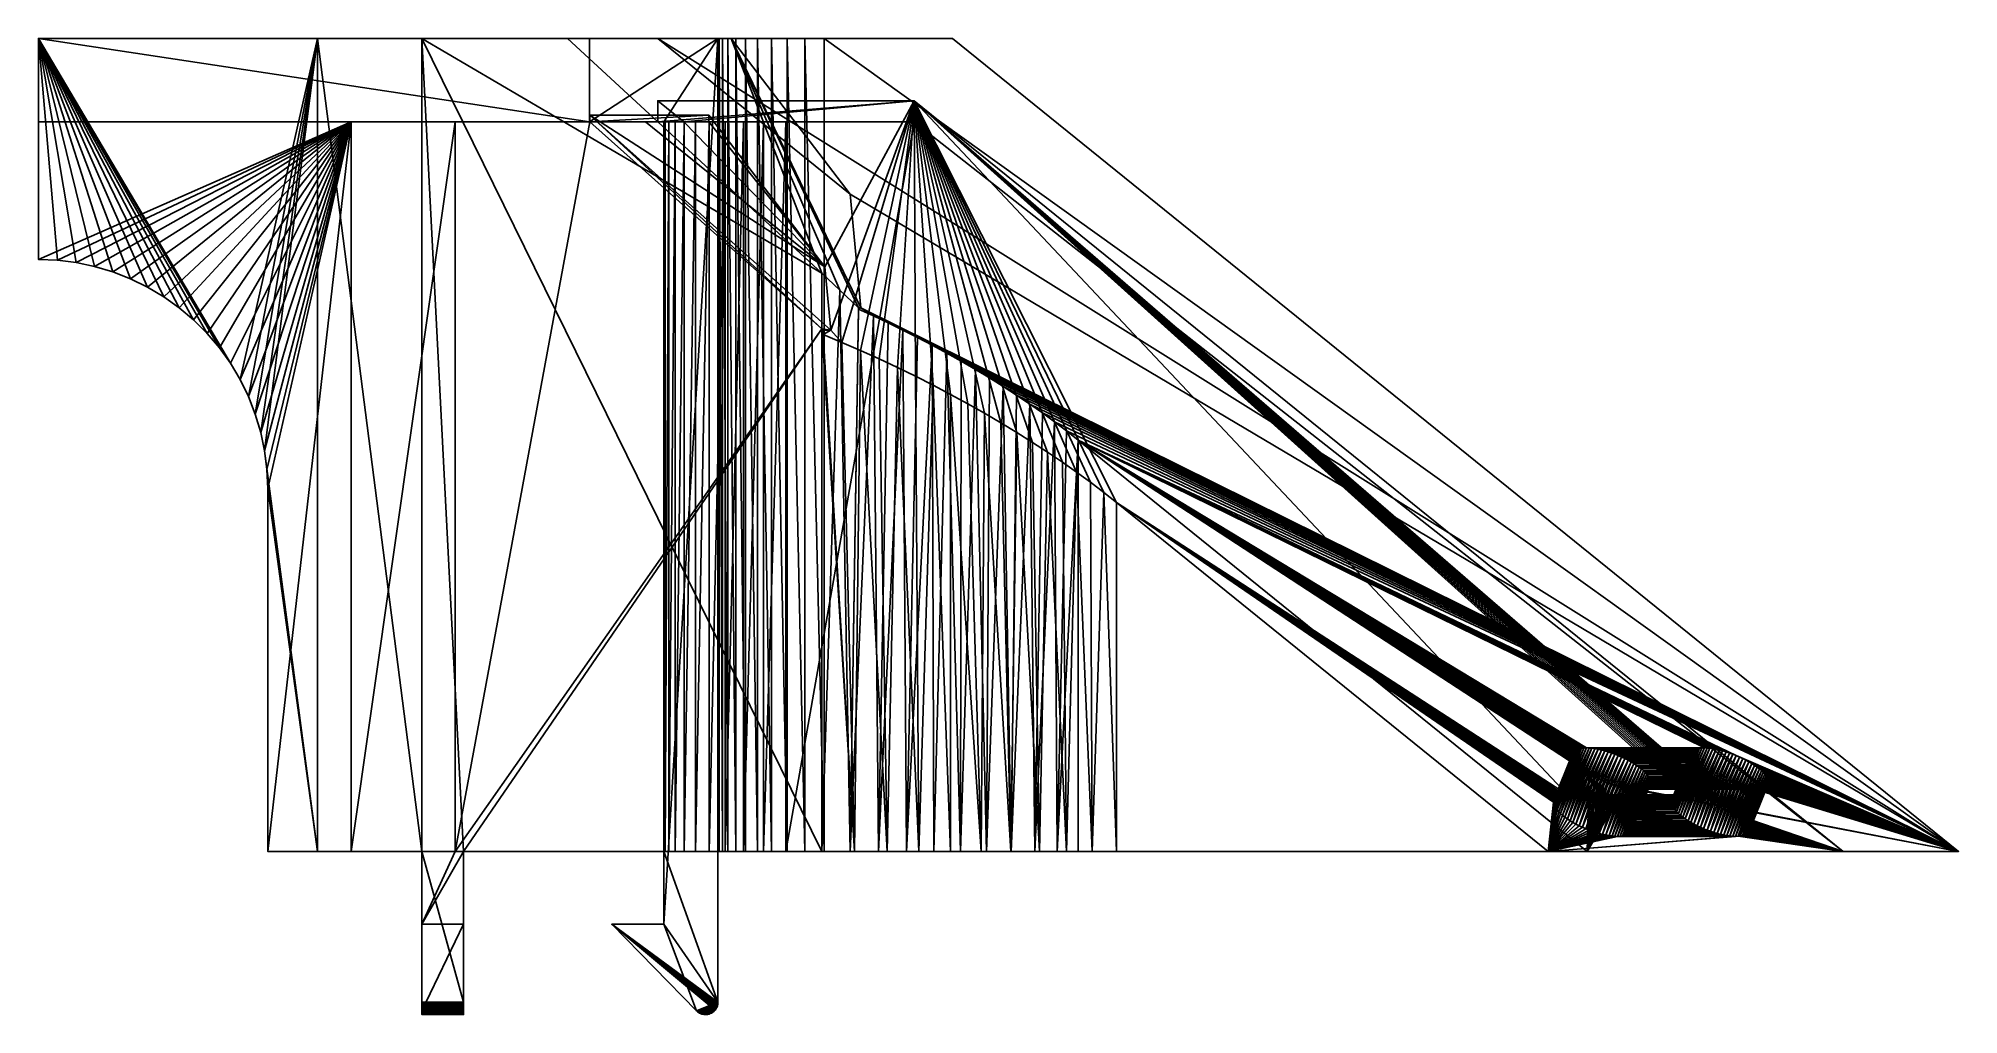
# Model space of a CAD drawing. Header units: inches. Extents: x 0 to 4.61, y -0.39 to 1.95.
import ezdxf

# ---------------------------------------------------------------- set-up
doc = ezdxf.new("R2010")
doc.units = ezdxf.units.IN
doc.header["$LTSCALE"] = 65.185185
doc.header["$MEASUREMENT"] = 0
for name, color, linetype in [('1', 7, 'CONTINUOUS'), ('10', 7, 'CONTINUOUS'), ('11', 7, 'CONTINUOUS'), ('12', 7, 'CONTINUOUS'), ('13', 7, 'CONTINUOUS'), ('14', 7, 'CONTINUOUS'), ('15', 7, 'CONTINUOUS'), ('16', 7, 'CONTINUOUS'), ('17', 7, 'CONTINUOUS'), ('18', 7, 'CONTINUOUS'), ('19', 7, 'CONTINUOUS'), ('2', 7, 'CONTINUOUS'), ('20', 7, 'CONTINUOUS'), ('21', 7, 'CONTINUOUS'), ('22', 7, 'CONTINUOUS'), ('23', 7, 'CONTINUOUS'), ('24', 7, 'CONTINUOUS'), ('25', 7, 'CONTINUOUS'), ('26', 7, 'CONTINUOUS'), ('27', 7, 'CONTINUOUS'), ('28', 7, 'CONTINUOUS'), ('29', 7, 'CONTINUOUS'), ('3', 7, 'CONTINUOUS'), ('30', 7, 'CONTINUOUS'), ('31', 7, 'CONTINUOUS'), ('32', 7, 'CONTINUOUS'), ('33', 7, 'CONTINUOUS'), ('34', 7, 'CONTINUOUS'), ('35', 7, 'CONTINUOUS'), ('36', 7, 'CONTINUOUS'), ('37', 7, 'CONTINUOUS'), ('38', 7, 'CONTINUOUS'), ('39', 7, 'CONTINUOUS'), ('4', 7, 'CONTINUOUS'), ('40', 7, 'CONTINUOUS'), ('41', 7, 'CONTINUOUS'), ('42', 7, 'CONTINUOUS'), ('43', 7, 'CONTINUOUS'), ('44', 7, 'CONTINUOUS'), ('45', 7, 'CONTINUOUS'), ('46', 7, 'CONTINUOUS'), ('47', 7, 'CONTINUOUS'), ('48', 7, 'CONTINUOUS'), ('49', 7, 'CONTINUOUS'), ('5', 7, 'CONTINUOUS'), ('6', 7, 'CONTINUOUS'), ('7', 7, 'CONTINUOUS'), ('8', 7, 'CONTINUOUS'), ('9', 7, 'CONTINUOUS')]:
    doc.layers.add(name, color=color, linetype=linetype)

msp = doc.modelspace()

# ---------------------------------------------------------------- linework, layer by layer
at = {"layer": '1', "color": 7, "linetype": 'CONTINUOUS', "true_color": 0xa3a3a3}
for points in [[(1.5, 0, -0.3787), (1.5, 0, -0.1), (1.5, 1.75), (1.5, 0, -0.3787)], [(1.5, 0, -0.3787), (1.5, 1.75), (1.5, 1.75, -0.3787), (1.5, 0, -0.3787)], [(1.5, 1.75), (1.5, 0, -0.1), (1.5, -0.175, -0.1), (1.5, 1.75)], [(1.5, -0.175), (1.5, 1.75), (1.5, -0.175, -0.1), (1.5, -0.175)]]:
    msp.add_3dface(points, dxfattribs=at)
at = {"layer": '10', "color": 7, "linetype": 'CONTINUOUS', "true_color": 0xa3a3a3}
for points in [[(1.8787, 1.253, -3), (1.9003, 1.25, -2.9559), (1.3229, 1.7662, -3), (1.8787, 1.253, -3)], [(1.9003, 1.25, -2.9559), (1.8864, 1.402, -2.5935), (1.3229, 1.7662, -3), (1.9003, 1.25, -2.9559)], [(1.8864, 1.402, -2.5935), (1.6079, 1.7662, -2.315), (1.3229, 1.7662, -3), (1.8864, 1.402, -2.5935)], [(1.8787, 1.253, -3), (1.8819, 1.25, -3), (1.9003, 1.25, -2.9559), (1.8787, 1.253, -3)]]:
    msp.add_3dface(points, dxfattribs=at)
at = {"layer": '11', "color": 7, "linetype": 'CONTINUOUS', "true_color": 0xa3a3a3}
for points in [[(0.75, 1.75, -2.5), (0, 1.75, -2.5), (0, 1.42, -2.5), (0.75, 1.75, -2.5)], [(0.0458, 1.418, -2.5), (0.75, 1.75, -2.5), (0, 1.42, -2.5), (0.0458, 1.418, -2.5)], [(0.0908, 1.4124, -2.5), (0.75, 1.75, -2.5), (0.0458, 1.418, -2.5), (0.0908, 1.4124, -2.5)], [(0.1349, 1.4032, -2.5), (0.75, 1.75, -2.5), (0.0908, 1.4124, -2.5), (0.1349, 1.4032, -2.5)], [(0.1786, 1.3902, -2.5), (0.75, 1.75, -2.5), (0.1349, 1.4032, -2.5), (0.1786, 1.3902, -2.5)], [(0.221, 1.3736, -2.5), (0.75, 1.75, -2.5), (0.1786, 1.3902, -2.5), (0.221, 1.3736, -2.5)], [(0.2617, 1.3537, -2.5), (0.75, 1.75, -2.5), (0.221, 1.3736, -2.5), (0.2617, 1.3537, -2.5)], [(0.3008, 1.3304, -2.5), (0.75, 1.75, -2.5), (0.2617, 1.3537, -2.5), (0.3008, 1.3304, -2.5)], [(0.3379, 1.304, -2.5), (0.75, 1.75, -2.5), (0.3008, 1.3304, -2.5), (0.3379, 1.304, -2.5)], [(0.3724, 1.2747, -2.5), (0.75, 1.75, -2.5), (0.3379, 1.304, -2.5), (0.3724, 1.2747, -2.5)], [(0.4047, 1.2424, -2.5), (0.75, 1.75, -2.5), (0.3724, 1.2747, -2.5), (0.4047, 1.2424, -2.5)], [(0.434, 1.2079, -2.5), (0.75, 1.75, -2.5), (0.4047, 1.2424, -2.5), (0.434, 1.2079, -2.5)], [(0.4604, 1.1708, -2.5), (0.75, 1.75, -2.5), (0.434, 1.2079, -2.5), (0.4604, 1.1708, -2.5)], [(0.4837, 1.1317, -2.5), (0.75, 1.75, -2.5), (0.4604, 1.1708, -2.5), (0.4837, 1.1317, -2.5)], [(0.5036, 1.091, -2.5), (0.75, 1.75, -2.5), (0.4837, 1.1317, -2.5), (0.5036, 1.091, -2.5)], [(0.5202, 1.0486, -2.5), (0.75, 1.75, -2.5), (0.5036, 1.091, -2.5), (0.5202, 1.0486, -2.5)], [(0.5332, 1.0049, -2.5), (0.75, 1.75, -2.5), (0.5202, 1.0486, -2.5), (0.5332, 1.0049, -2.5)], [(0.5424, 0.9608, -2.5), (0.75, 1.75, -2.5), (0.5332, 1.0049, -2.5), (0.5424, 0.9608, -2.5)], [(0.548, 0.9158, -2.5), (0.75, 1.75, -2.5), (0.5424, 0.9608, -2.5), (0.548, 0.9158, -2.5)], [(0.55, 0.87, -2.5), (0.75, 1.75, -2.5), (0.548, 0.9158, -2.5), (0.55, 0.87, -2.5)], [(0.55, 0, -2.5), (0.75, 0, -2.5), (0.75, 1.75, -2.5), (0.55, 0, -2.5)], [(0.55, 0, -2.5), (0.75, 1.75, -2.5), (0.55, 0.87, -2.5), (0.55, 0, -2.5)]]:
    msp.add_3dface(points, dxfattribs=at)
at = {"layer": '12', "color": 7, "linetype": 'CONTINUOUS', "true_color": 0xa3a3a3}
for points in [[(0.75, 0, -2.5), (1, 0, -3), (1, 1.75, -3), (0.75, 0, -2.5)], [(0.75, 1.75, -2.5), (0.75, 0, -2.5), (1, 1.75, -3), (0.75, 1.75, -2.5)]]:
    msp.add_3dface(points, dxfattribs=at)
at = {"layer": '13', "color": 7, "linetype": 'CONTINUOUS', "true_color": 0xa3a3a3}
for points in [[(1.63, 0, -0.1), (1.63, 0, -0.3787), (1.63, 1.95, -0.3787), (1.63, 0, -0.1)], [(1.63, -0.3616), (1.63, 0, -0.1), (1.63, 1.95, -0.3787), (1.63, -0.3616)], [(1.63, 1.95), (1.63, -0.3616), (1.63, 1.95, -0.3787), (1.63, 1.95)], [(1.63, -0.3616, -0.1), (1.63, 0, -0.1), (1.63, -0.3616), (1.63, -0.3616, -0.1)]]:
    msp.add_3dface(points, dxfattribs=at)
at = {"layer": '14', "color": 7, "linetype": 'CONTINUOUS', "true_color": 0xa3a3a3}
for points in [[(1.8848, 0, -0.9939), (4.6056, 0, -3.7147), (1.8848, 1.95, -0.9939), (1.8848, 0, -0.9939)], [(1.8848, 1.95, -0.9939), (4.6056, 0, -3.7147), (2.1926, 1.95, -1.3017), (1.8848, 1.95, -0.9939)]]:
    msp.add_3dface(points, dxfattribs=at)
at = {"layer": '15', "color": 7, "linetype": 'CONTINUOUS', "true_color": 0xa3a3a3}
msp.add_3dface([(3.7147, 0, -4.6056), (2.4939, 0, -3.3848), (2.4939, 0.9866, -3.3848), (3.7147, 0, -4.6056)], dxfattribs=at)
at = {"layer": '16', "color": 7, "linetype": 'CONTINUOUS', "true_color": 0xa3a3a3}
for points in [[(1.0197, 0, -3.13), (0.9197, 0, -3.13), (0.9197, 1.95, -3.13), (1.0197, 0, -3.13)], [(1.8787, 0, -3.13), (1.0197, 0, -3.13), (0.9197, 1.95, -3.13), (1.8787, 0, -3.13)], [(1.8787, 1.3869, -3.13), (1.8787, 0, -3.13), (0.9197, 1.95, -3.13), (1.8787, 1.3869, -3.13)], [(1.2688, 1.95, -3.13), (1.8787, 1.3869, -3.13), (0.9197, 1.95, -3.13), (1.2688, 1.95, -3.13)], [(0.9197, 0, -3.13), (1.0197, 0, -3.13), (1.0197, -0.3616, -3.13), (0.9197, 0, -3.13)], [(0.9197, -0.3616, -3.13), (0.9197, 0, -3.13), (1.0197, -0.3616, -3.13), (0.9197, -0.3616, -3.13)]]:
    msp.add_3dface(points, dxfattribs=at)
at = {"layer": '17', "color": 7, "linetype": 'CONTINUOUS', "true_color": 0xa3a3a3}
for points in [[(1.8787, 0, -3.13), (1.8787, 1.3869, -3.13), (1.9226, 1.346, -3.1311), (1.8787, 0, -3.13)], [(1.947, 0, -3.1327), (1.8787, 0, -3.13), (1.9226, 1.346, -3.1311), (1.947, 0, -3.1327)], [(1.9668, 1.3038, -3.1345), (1.947, 0, -3.1327), (1.9226, 1.346, -3.1311), (1.9668, 1.3038, -3.1345)], [(1.9668, 1.3007, -3.1345), (1.947, 0, -3.1327), (1.9668, 1.3038, -3.1345), (1.9668, 1.3007, -3.1345)], [(2.0026, 1.2845, -3.1388), (1.947, 0, -3.1327), (1.9668, 1.3007, -3.1345), (2.0026, 1.2845, -3.1388)], [(2.0148, 0, -3.1407), (1.947, 0, -3.1327), (2.0026, 1.2845, -3.1388), (2.0148, 0, -3.1407)], [(2.0382, 1.2677, -3.1447), (2.0148, 0, -3.1407), (2.0026, 1.2845, -3.1388), (2.0382, 1.2677, -3.1447)], [(2.0736, 1.2504, -3.152), (2.0148, 0, -3.1407), (2.0382, 1.2677, -3.1447), (2.0736, 1.2504, -3.152)], [(2.0818, 0, -3.154), (2.0148, 0, -3.1407), (2.0736, 1.2504, -3.152), (2.0818, 0, -3.154)], [(2.1088, 1.2326, -3.161), (2.0818, 0, -3.154), (2.0736, 1.2504, -3.152), (2.1088, 1.2326, -3.161)], [(2.1439, 1.2142, -3.1715), (2.0818, 0, -3.154), (2.1088, 1.2326, -3.161), (2.1439, 1.2142, -3.1715)], [(2.1475, 0, -3.1726), (2.0818, 0, -3.154), (2.1439, 1.2142, -3.1715), (2.1475, 0, -3.1726)], [(2.1789, 1.1952, -3.1835), (2.1475, 0, -3.1726), (2.1439, 1.2142, -3.1715), (2.1789, 1.1952, -3.1835)], [(2.2116, 0, -3.1962), (2.1475, 0, -3.1726), (2.1789, 1.1952, -3.1835), (2.2116, 0, -3.1962)], [(2.2135, 1.1757, -3.197), (2.2116, 0, -3.1962), (2.1789, 1.1952, -3.1835), (2.2135, 1.1757, -3.197)], [(2.2475, 1.1559, -3.2121), (2.2116, 0, -3.1962), (2.2135, 1.1757, -3.197), (2.2475, 1.1559, -3.2121)], [(2.2737, 0, -3.2248), (2.2116, 0, -3.1962), (2.2475, 1.1559, -3.2121), (2.2737, 0, -3.2248)], [(2.281, 1.1357, -3.2286), (2.2737, 0, -3.2248), (2.2475, 1.1559, -3.2121), (2.281, 1.1357, -3.2286)], [(2.314, 1.115, -3.2468), (2.2737, 0, -3.2248), (2.281, 1.1357, -3.2286), (2.314, 1.115, -3.2468)], [(2.3333, 0, -3.2582), (2.2737, 0, -3.2248), (2.314, 1.115, -3.2468), (2.3333, 0, -3.2582)], [(2.3463, 1.0941, -3.2663), (2.3333, 0, -3.2582), (2.314, 1.115, -3.2468), (2.3463, 1.0941, -3.2663)], [(2.3776, 1.073, -3.2873), (2.3333, 0, -3.2582), (2.3463, 1.0941, -3.2663), (2.3776, 1.073, -3.2873)], [(2.39, 0, -3.2962), (2.3333, 0, -3.2582), (2.3776, 1.073, -3.2873), (2.39, 0, -3.2962)], [(2.408, 1.0517, -3.3096), (2.39, 0, -3.2962), (2.3776, 1.073, -3.2873), (2.408, 1.0517, -3.3096)], [(2.4375, 1.0302, -3.3333), (2.39, 0, -3.2962), (2.408, 1.0517, -3.3096), (2.4375, 1.0302, -3.3333)], [(2.4437, 0, -3.3384), (2.39, 0, -3.2962), (2.4375, 1.0302, -3.3333), (2.4437, 0, -3.3384)], [(2.4661, 1.0085, -3.3583), (2.4437, 0, -3.3384), (2.4375, 1.0302, -3.3333), (2.4661, 1.0085, -3.3583)], [(2.4939, 0.9866, -3.3848), (2.4437, 0, -3.3384), (2.4661, 1.0085, -3.3583), (2.4939, 0.9866, -3.3848)], [(2.4939, 0, -3.3848), (2.4437, 0, -3.3384), (2.4939, 0.9866, -3.3848), (2.4939, 0, -3.3848)]]:
    msp.add_3dface(points, dxfattribs=at)
at = {"layer": '18', "color": 7, "linetype": 'CONTINUOUS', "true_color": 0xa3a3a3}
for points in [[(1.63, 0, -0.3787), (1.6327, 0, -0.447), (1.63, 1.95, -0.3787), (1.63, 0, -0.3787)], [(1.63, 1.95, -0.3787), (1.6327, 0, -0.447), (1.6328, 1.95, -0.4474), (1.63, 1.95, -0.3787)], [(1.6327, 0, -0.447), (1.6407, 0, -0.5148), (1.6328, 1.95, -0.4474), (1.6327, 0, -0.447)], [(1.6328, 1.95, -0.4474), (1.6407, 0, -0.5148), (1.6408, 1.95, -0.515), (1.6328, 1.95, -0.4474)], [(1.6407, 0, -0.5148), (1.654, 0, -0.5818), (1.6408, 1.95, -0.515), (1.6407, 0, -0.5148)], [(1.6408, 1.95, -0.515), (1.654, 0, -0.5818), (1.654, 1.95, -0.5817), (1.6408, 1.95, -0.515)], [(1.654, 0, -0.5818), (1.6726, 0, -0.6475), (1.654, 1.95, -0.5817), (1.654, 0, -0.5818)], [(1.654, 1.95, -0.5817), (1.6726, 0, -0.6475), (1.6726, 1.95, -0.6476), (1.654, 1.95, -0.5817)], [(1.6726, 0, -0.6475), (1.6962, 0, -0.7116), (1.6726, 1.95, -0.6476), (1.6726, 0, -0.6475)], [(1.6726, 1.95, -0.6476), (1.6962, 0, -0.7116), (1.6962, 1.95, -0.7116), (1.6726, 1.95, -0.6476)], [(1.6962, 0, -0.7116), (1.7248, 0, -0.7737), (1.6962, 1.95, -0.7116), (1.6962, 0, -0.7116)], [(1.6962, 1.95, -0.7116), (1.7248, 0, -0.7737), (1.7248, 1.95, -0.7736), (1.6962, 1.95, -0.7116)], [(1.7248, 0, -0.7737), (1.7582, 0, -0.8333), (1.7248, 1.95, -0.7736), (1.7248, 0, -0.7737)], [(1.7248, 1.95, -0.7736), (1.7582, 0, -0.8333), (1.7583, 1.95, -0.8333), (1.7248, 1.95, -0.7736)], [(1.7582, 0, -0.8333), (1.7962, 0, -0.89), (1.7583, 1.95, -0.8333), (1.7582, 0, -0.8333)], [(1.7583, 1.95, -0.8333), (1.7962, 0, -0.89), (1.796, 1.95, -0.8899), (1.7583, 1.95, -0.8333)], [(1.7962, 0, -0.89), (1.8384, 0, -0.9437), (1.796, 1.95, -0.8899), (1.7962, 0, -0.89)], [(1.796, 1.95, -0.8899), (1.8384, 0, -0.9437), (1.8382, 1.95, -0.9434), (1.796, 1.95, -0.8899)], [(1.8384, 0, -0.9437), (1.8848, 0, -0.9939), (1.8382, 1.95, -0.9434), (1.8384, 0, -0.9437)], [(1.8848, 0, -0.9939), (1.8848, 1.95, -0.9939), (1.8382, 1.95, -0.9434), (1.8848, 0, -0.9939)]]:
    msp.add_3dface(points, dxfattribs=at)
at = {"layer": '19', "color": 7, "linetype": 'CONTINUOUS', "true_color": 0xa3a3a3}
for points in [[(2.1926, 1.95, -1.3017), (4.6056, 0, -3.7147), (1.4855, 1.95, -2.0088), (2.1926, 1.95, -1.3017)], [(1.4855, 1.95, -2.0088), (4.6056, 0, -3.7147), (1.9474, 1.5767, -2.4707), (1.4855, 1.95, -2.0088)], [(1.9474, 1.5767, -2.4707), (4.6056, 0, -3.7147), (1.9723, 1.3038, -3.1211), (1.9474, 1.5767, -2.4707)], [(2.0026, 1.2845, -3.1388), (1.9668, 1.3007, -3.1345), (1.9723, 1.3038, -3.1211), (2.0026, 1.2845, -3.1388)], [(4.6056, 0, -3.7147), (2.0736, 1.2504, -3.152), (1.9723, 1.3038, -3.1211), (4.6056, 0, -3.7147)], [(2.0736, 1.2504, -3.152), (2.0382, 1.2677, -3.1447), (1.9723, 1.3038, -3.1211), (2.0736, 1.2504, -3.152)], [(2.0382, 1.2677, -3.1447), (2.0026, 1.2845, -3.1388), (1.9723, 1.3038, -3.1211), (2.0382, 1.2677, -3.1447)], [(4.6056, 0, -3.7147), (2.1088, 1.2326, -3.161), (2.0736, 1.2504, -3.152), (4.6056, 0, -3.7147)], [(4.6056, 0, -3.7147), (2.1439, 1.2142, -3.1715), (2.1088, 1.2326, -3.161), (4.6056, 0, -3.7147)], [(4.6056, 0, -3.7147), (2.1789, 1.1952, -3.1835), (2.1439, 1.2142, -3.1715), (4.6056, 0, -3.7147)], [(4.6056, 0, -3.7147), (2.2135, 1.1757, -3.197), (2.1789, 1.1952, -3.1835), (4.6056, 0, -3.7147)], [(4.6056, 0, -3.7147), (2.2475, 1.1559, -3.2121), (2.2135, 1.1757, -3.197), (4.6056, 0, -3.7147)], [(4.6056, 0, -3.7147), (2.281, 1.1357, -3.2286), (2.2475, 1.1559, -3.2121), (4.6056, 0, -3.7147)], [(4.6056, 0, -3.7147), (2.314, 1.115, -3.2468), (2.281, 1.1357, -3.2286), (4.6056, 0, -3.7147)], [(4.6056, 0, -3.7147), (2.3463, 1.0941, -3.2663), (2.314, 1.115, -3.2468), (4.6056, 0, -3.7147)], [(4.6056, 0, -3.7147), (2.3776, 1.073, -3.2873), (2.3463, 1.0941, -3.2663), (4.6056, 0, -3.7147)], [(4.6056, 0, -3.7147), (2.408, 1.0517, -3.3096), (2.3776, 1.073, -3.2873), (4.6056, 0, -3.7147)], [(4.6056, 0, -3.7147), (2.4375, 1.0302, -3.3333), (2.408, 1.0517, -3.3096), (4.6056, 0, -3.7147)], [(4.6056, 0, -3.7147), (2.4661, 1.0085, -3.3583), (2.4375, 1.0302, -3.3333), (4.6056, 0, -3.7147)], [(4.6056, 0, -3.7147), (2.4939, 0.9866, -3.3848), (2.4661, 1.0085, -3.3583), (4.6056, 0, -3.7147)], [(2.4939, 0.9866, -3.3848), (4.6056, 0, -3.7147), (4.0723, 0.2297, -3.6796), (2.4939, 0.9866, -3.3848)], [(3.7147, 0, -4.6056), (2.4939, 0.9866, -3.3848), (3.7195, 0.1864, -4.1395), (3.7147, 0, -4.6056)], [(3.9958, 0.248, -3.7106), (2.4939, 0.9866, -3.3848), (4.0023, 0.2478, -3.7047), (3.9958, 0.248, -3.7106)], [(2.4939, 0.9866, -3.3848), (3.9958, 0.248, -3.7106), (3.713, 0.248, -3.9934), (2.4939, 0.9866, -3.3848)], [(4.0023, 0.2478, -3.7047), (2.4939, 0.9866, -3.3848), (4.0092, 0.2472, -3.6994), (4.0023, 0.2478, -3.7047)], [(4.0092, 0.2472, -3.6994), (2.4939, 0.9866, -3.3848), (4.0164, 0.2462, -3.6947), (4.0092, 0.2472, -3.6994)], [(4.0164, 0.2462, -3.6947), (2.4939, 0.9866, -3.3848), (4.024, 0.2448, -3.6906), (4.0164, 0.2462, -3.6947)], [(4.024, 0.2448, -3.6906), (2.4939, 0.9866, -3.3848), (4.0318, 0.243, -3.687), (4.024, 0.2448, -3.6906)], [(4.0318, 0.243, -3.687), (2.4939, 0.9866, -3.3848), (4.0397, 0.241, -3.6841), (4.0318, 0.243, -3.687)], [(4.0397, 0.241, -3.6841), (2.4939, 0.9866, -3.3848), (4.0478, 0.2386, -3.682), (4.0397, 0.241, -3.6841)], [(4.0478, 0.2386, -3.682), (2.4939, 0.9866, -3.3848), (4.056, 0.2359, -3.6805), (4.0478, 0.2386, -3.682)], [(4.056, 0.2359, -3.6805), (2.4939, 0.9866, -3.3848), (4.0642, 0.2329, -3.6797), (4.056, 0.2359, -3.6805)], [(4.0642, 0.2329, -3.6797), (2.4939, 0.9866, -3.3848), (4.0723, 0.2297, -3.6796), (4.0642, 0.2329, -3.6797)], [(3.6795, 0.231, -4.0691), (2.4939, 0.9866, -3.3848), (3.6799, 0.2342, -4.0608), (3.6795, 0.231, -4.0691)], [(2.4939, 0.9866, -3.3848), (3.6795, 0.231, -4.0691), (3.6799, 0.2275, -4.0774), (2.4939, 0.9866, -3.3848)], [(3.6799, 0.2342, -4.0608), (2.4939, 0.9866, -3.3848), (3.681, 0.2371, -4.0526), (3.6799, 0.2342, -4.0608)], [(3.681, 0.2371, -4.0526), (2.4939, 0.9866, -3.3848), (3.6828, 0.2396, -4.0445), (3.681, 0.2371, -4.0526)], [(3.6828, 0.2396, -4.0445), (2.4939, 0.9866, -3.3848), (3.6852, 0.2418, -4.0366), (3.6828, 0.2396, -4.0445)], [(3.6852, 0.2418, -4.0366), (2.4939, 0.9866, -3.3848), (3.6883, 0.2437, -4.0288), (3.6852, 0.2418, -4.0366)], [(3.6883, 0.2437, -4.0288), (2.4939, 0.9866, -3.3848), (3.6921, 0.2453, -4.021), (3.6883, 0.2437, -4.0288)], [(3.6921, 0.2453, -4.021), (2.4939, 0.9866, -3.3848), (3.6965, 0.2466, -4.0135), (3.6921, 0.2453, -4.021)], [(3.6965, 0.2466, -4.0135), (2.4939, 0.9866, -3.3848), (3.7014, 0.2475, -4.0065), (3.6965, 0.2466, -4.0135)], [(3.7014, 0.2475, -4.0065), (2.4939, 0.9866, -3.3848), (3.7069, 0.2479, -3.9998), (3.7014, 0.2475, -4.0065)], [(3.7069, 0.2479, -3.9998), (2.4939, 0.9866, -3.3848), (3.713, 0.248, -3.9934), (3.7069, 0.2479, -3.9998)], [(3.7195, 0.1864, -4.1395), (2.4939, 0.9866, -3.3848), (3.713, 0.1907, -4.1354), (3.7195, 0.1864, -4.1395)], [(3.713, 0.1907, -4.1354), (2.4939, 0.9866, -3.3848), (3.7069, 0.195, -4.1308), (3.713, 0.1907, -4.1354)], [(3.7069, 0.195, -4.1308), (2.4939, 0.9866, -3.3848), (3.7014, 0.1993, -4.1257), (3.7069, 0.195, -4.1308)], [(3.7014, 0.1993, -4.1257), (2.4939, 0.9866, -3.3848), (3.6965, 0.2036, -4.12), (3.7014, 0.1993, -4.1257)], [(3.6965, 0.2036, -4.12), (2.4939, 0.9866, -3.3848), (3.6921, 0.2079, -4.1137), (3.6965, 0.2036, -4.12)], [(3.6921, 0.2079, -4.1137), (2.4939, 0.9866, -3.3848), (3.6883, 0.2121, -4.107), (3.6921, 0.2079, -4.1137)], [(3.6883, 0.2121, -4.107), (2.4939, 0.9866, -3.3848), (3.6852, 0.2162, -4.1001), (3.6883, 0.2121, -4.107)], [(3.6852, 0.2162, -4.1001), (2.4939, 0.9866, -3.3848), (3.6828, 0.2201, -4.0928), (3.6852, 0.2162, -4.1001)], [(3.6828, 0.2201, -4.0928), (2.4939, 0.9866, -3.3848), (3.681, 0.2239, -4.0853), (3.6828, 0.2201, -4.0928)], [(3.681, 0.2239, -4.0853), (2.4939, 0.9866, -3.3848), (3.6799, 0.2275, -4.0774), (3.681, 0.2239, -4.0853)], [(3.9958, 0.248, -3.7106), (3.9897, 0.2479, -3.7169), (3.713, 0.248, -3.9934), (3.9958, 0.248, -3.7106)], [(3.713, 0.248, -3.9934), (3.9897, 0.2479, -3.7169), (3.7195, 0.2478, -3.9876), (3.713, 0.248, -3.9934)], [(3.9897, 0.2479, -3.7169), (3.9843, 0.2475, -3.7236), (3.7195, 0.2478, -3.9876), (3.9897, 0.2479, -3.7169)], [(3.7195, 0.2478, -3.9876), (3.9843, 0.2475, -3.7236), (3.7263, 0.2472, -3.9823), (3.7195, 0.2478, -3.9876)], [(3.9843, 0.2475, -3.7236), (3.9793, 0.2466, -3.7307), (3.7263, 0.2472, -3.9823), (3.9843, 0.2475, -3.7236)], [(3.7263, 0.2472, -3.9823), (3.9793, 0.2466, -3.7307), (3.7335, 0.2462, -3.9776), (3.7263, 0.2472, -3.9823)], [(3.9793, 0.2466, -3.7307), (3.9749, 0.2453, -3.7382), (3.7335, 0.2462, -3.9776), (3.9793, 0.2466, -3.7307)], [(3.7335, 0.2462, -3.9776), (3.9749, 0.2453, -3.7382), (3.7411, 0.2448, -3.9734), (3.7335, 0.2462, -3.9776)], [(3.9749, 0.2453, -3.7382), (3.9711, 0.2437, -3.7459), (3.7411, 0.2448, -3.9734), (3.9749, 0.2453, -3.7382)], [(3.7411, 0.2448, -3.9734), (3.9711, 0.2437, -3.7459), (3.749, 0.243, -3.9698), (3.7411, 0.2448, -3.9734)], [(3.9711, 0.2437, -3.7459), (3.968, 0.2418, -3.7538), (3.749, 0.243, -3.9698), (3.9711, 0.2437, -3.7459)], [(3.749, 0.243, -3.9698), (3.968, 0.2418, -3.7538), (3.7569, 0.241, -3.967), (3.749, 0.243, -3.9698)], [(3.968, 0.2418, -3.7538), (3.9656, 0.2396, -3.7617), (3.7569, 0.241, -3.967), (3.968, 0.2418, -3.7538)], [(3.7569, 0.241, -3.967), (3.9656, 0.2396, -3.7617), (3.7649, 0.2386, -3.9648), (3.7569, 0.241, -3.967)], [(3.9656, 0.2396, -3.7617), (3.9639, 0.2371, -3.7698), (3.7649, 0.2386, -3.9648), (3.9656, 0.2396, -3.7617)], [(3.7649, 0.2386, -3.9648), (3.9639, 0.2371, -3.7698), (3.7732, 0.2359, -3.9633), (3.7649, 0.2386, -3.9648)], [(3.9639, 0.2371, -3.7698), (3.9628, 0.2342, -3.778), (3.7732, 0.2359, -3.9633), (3.9639, 0.2371, -3.7698)], [(3.7732, 0.2359, -3.9633), (3.9628, 0.2342, -3.778), (3.7814, 0.2329, -3.9625), (3.7732, 0.2359, -3.9633)], [(3.9628, 0.2342, -3.778), (3.9624, 0.231, -3.7863), (3.7814, 0.2329, -3.9625), (3.9628, 0.2342, -3.778)], [(3.7814, 0.2329, -3.9625), (3.9624, 0.231, -3.7863), (3.7894, 0.2297, -3.9624), (3.7814, 0.2329, -3.9625)], [(3.9624, 0.231, -3.7863), (3.9628, 0.2275, -3.7945), (3.7894, 0.2297, -3.9624), (3.9624, 0.231, -3.7863)], [(3.7263, 0.1823, -4.1429), (3.7147, 0, -4.6056), (3.7195, 0.1864, -4.1395), (3.7263, 0.1823, -4.1429)], [(3.7894, 0.2297, -3.9624), (3.9628, 0.2275, -3.7945), (3.7973, 0.2262, -3.963), (3.7894, 0.2297, -3.9624)], [(3.9628, 0.2275, -3.7945), (3.9639, 0.2239, -3.8024), (3.7973, 0.2262, -3.963), (3.9628, 0.2275, -3.7945)], [(3.7973, 0.2262, -3.963), (3.9639, 0.2239, -3.8024), (3.8052, 0.2225, -3.9644), (3.7973, 0.2262, -3.963)], [(3.9639, 0.2239, -3.8024), (3.9656, 0.2201, -3.81), (3.8052, 0.2225, -3.9644), (3.9639, 0.2239, -3.8024)], [(3.8052, 0.2225, -3.9644), (3.9656, 0.2201, -3.81), (3.8128, 0.2186, -3.9664), (3.8052, 0.2225, -3.9644)], [(3.9656, 0.2201, -3.81), (3.968, 0.2162, -3.8172), (3.8128, 0.2186, -3.9664), (3.9656, 0.2201, -3.81)], [(3.8128, 0.2186, -3.9664), (3.968, 0.2162, -3.8172), (3.82, 0.2146, -3.9691), (3.8128, 0.2186, -3.9664)], [(3.968, 0.2162, -3.8172), (3.9711, 0.2121, -3.8242), (3.82, 0.2146, -3.9691), (3.968, 0.2162, -3.8172)], [(3.82, 0.2146, -3.9691), (3.9711, 0.2121, -3.8242), (3.8268, 0.2105, -3.9725), (3.82, 0.2146, -3.9691)], [(3.9711, 0.2121, -3.8242), (3.9749, 0.2079, -3.8309), (3.8268, 0.2105, -3.9725), (3.9711, 0.2121, -3.8242)], [(3.8268, 0.2105, -3.9725), (3.9749, 0.2079, -3.8309), (3.8333, 0.2062, -3.9766), (3.8268, 0.2105, -3.9725)], [(3.9749, 0.2079, -3.8309), (3.9793, 0.2036, -3.8371), (3.8333, 0.2062, -3.9766), (3.9749, 0.2079, -3.8309)], [(3.8333, 0.2062, -3.9766), (3.9793, 0.2036, -3.8371), (3.8394, 0.2019, -3.9812), (3.8333, 0.2062, -3.9766)], [(3.9793, 0.2036, -3.8371), (3.9843, 0.1993, -3.8428), (3.8394, 0.2019, -3.9812), (3.9793, 0.2036, -3.8371)], [(3.8394, 0.2019, -3.9812), (3.9843, 0.1993, -3.8428), (3.8449, 0.1976, -3.9863), (3.8394, 0.2019, -3.9812)], [(3.9843, 0.1993, -3.8428), (3.9897, 0.195, -3.848), (3.8449, 0.1976, -3.9863), (3.9843, 0.1993, -3.8428)], [(3.8449, 0.1976, -3.9863), (3.9897, 0.195, -3.848), (3.8498, 0.1933, -3.992), (3.8449, 0.1976, -3.9863)], [(3.9897, 0.195, -3.848), (3.9958, 0.1907, -3.8526), (3.8498, 0.1933, -3.992), (3.9897, 0.195, -3.848)], [(3.8498, 0.1933, -3.992), (3.9958, 0.1907, -3.8526), (3.8542, 0.189, -3.9983), (3.8498, 0.1933, -3.992)], [(3.9958, 0.1907, -3.8526), (4.0023, 0.1864, -3.8567), (3.8542, 0.189, -3.9983), (3.9958, 0.1907, -3.8526)], [(3.8542, 0.189, -3.9983), (4.0023, 0.1864, -3.8567), (3.858, 0.1848, -4.005), (3.8542, 0.189, -3.9983)], [(4.0023, 0.1864, -3.8567), (4.0092, 0.1823, -3.86), (3.858, 0.1848, -4.005), (4.0023, 0.1864, -3.8567)], [(3.858, 0.1848, -4.005), (4.0092, 0.1823, -3.86), (3.8612, 0.1807, -4.0119), (3.858, 0.1848, -4.005)], [(4.0723, 0.2297, -3.6796), (4.6056, 0, -3.7147), (4.0802, 0.2262, -3.6802), (4.0723, 0.2297, -3.6796)], [(4.0802, 0.2262, -3.6802), (4.6056, 0, -3.7147), (4.088, 0.2225, -3.6816), (4.0802, 0.2262, -3.6802)], [(4.088, 0.2225, -3.6816), (4.6056, 0, -3.7147), (4.0956, 0.2186, -3.6836), (4.088, 0.2225, -3.6816)], [(4.0956, 0.2186, -3.6836), (4.6056, 0, -3.7147), (4.1028, 0.2146, -3.6863), (4.0956, 0.2186, -3.6836)], [(4.1028, 0.2146, -3.6863), (4.6056, 0, -3.7147), (4.1096, 0.2105, -3.6897), (4.1028, 0.2146, -3.6863)], [(4.1096, 0.2105, -3.6897), (4.6056, 0, -3.7147), (4.1162, 0.2062, -3.6937), (4.1096, 0.2105, -3.6897)], [(4.1162, 0.2062, -3.6937), (4.6056, 0, -3.7147), (4.1222, 0.2019, -3.6984), (4.1162, 0.2062, -3.6937)], [(4.1222, 0.2019, -3.6984), (4.6056, 0, -3.7147), (4.1277, 0.1976, -3.7035), (4.1222, 0.2019, -3.6984)], [(4.1277, 0.1976, -3.7035), (4.6056, 0, -3.7147), (4.1327, 0.1933, -3.7092), (4.1277, 0.1976, -3.7035)], [(4.1327, 0.1933, -3.7092), (4.6056, 0, -3.7147), (4.1371, 0.189, -3.7154), (4.1327, 0.1933, -3.7092)], [(4.1371, 0.189, -3.7154), (4.6056, 0, -3.7147), (4.1409, 0.1848, -3.7221), (4.1371, 0.189, -3.7154)], [(4.1409, 0.1848, -3.7221), (4.6056, 0, -3.7147), (4.144, 0.1807, -3.7291), (4.1409, 0.1848, -3.7221)], [(3.7335, 0.1783, -4.1455), (3.7147, 0, -4.6056), (3.7263, 0.1823, -4.1429), (3.7335, 0.1783, -4.1455)], [(3.7411, 0.1744, -4.1476), (3.7147, 0, -4.6056), (3.7335, 0.1783, -4.1455), (3.7411, 0.1744, -4.1476)], [(3.749, 0.1707, -4.1489), (3.7147, 0, -4.6056), (3.7411, 0.1744, -4.1476), (3.749, 0.1707, -4.1489)], [(3.7569, 0.1672, -4.1496), (3.7147, 0, -4.6056), (3.749, 0.1707, -4.1489), (3.7569, 0.1672, -4.1496)], [(3.7649, 0.164, -4.1495), (3.7147, 0, -4.6056), (3.7569, 0.1672, -4.1496), (3.7649, 0.164, -4.1495)], [(3.7732, 0.161, -4.1487), (3.7147, 0, -4.6056), (3.7649, 0.164, -4.1495), (3.7732, 0.161, -4.1487)], [(3.7814, 0.1583, -4.1472), (3.7147, 0, -4.6056), (3.7732, 0.161, -4.1487), (3.7814, 0.1583, -4.1472)], [(3.7894, 0.1559, -4.145), (3.7147, 0, -4.6056), (3.7814, 0.1583, -4.1472), (3.7894, 0.1559, -4.145)], [(3.7973, 0.1539, -4.1422), (3.7147, 0, -4.6056), (3.7894, 0.1559, -4.145), (3.7973, 0.1539, -4.1422)], [(3.8052, 0.1521, -4.1386), (3.7147, 0, -4.6056), (3.7973, 0.1539, -4.1422), (3.8052, 0.1521, -4.1386)], [(4.6056, 0, -3.7147), (3.7147, 0, -4.6056), (3.8052, 0.1521, -4.1386), (4.6056, 0, -3.7147)], [(3.8128, 0.1508, -4.1344), (4.6056, 0, -3.7147), (3.8052, 0.1521, -4.1386), (3.8128, 0.1508, -4.1344)], [(3.82, 0.1497, -4.1297), (4.6056, 0, -3.7147), (3.8128, 0.1508, -4.1344), (3.82, 0.1497, -4.1297)], [(3.8268, 0.1491, -4.1244), (4.6056, 0, -3.7147), (3.82, 0.1497, -4.1297), (3.8268, 0.1491, -4.1244)], [(3.8333, 0.1489, -4.1186), (4.6056, 0, -3.7147), (3.8268, 0.1491, -4.1244), (3.8333, 0.1489, -4.1186)], [(3.8394, 0.149, -4.1122), (4.1162, 0.1489, -3.8357), (3.8333, 0.1489, -4.1186), (3.8394, 0.149, -4.1122)], [(4.1162, 0.1489, -3.8357), (4.6056, 0, -3.7147), (3.8333, 0.1489, -4.1186), (4.1162, 0.1489, -3.8357)], [(3.8449, 0.1495, -4.1055), (4.1096, 0.1491, -3.8416), (3.8394, 0.149, -4.1122), (3.8449, 0.1495, -4.1055)], [(4.1096, 0.1491, -3.8416), (4.1162, 0.1489, -3.8357), (3.8394, 0.149, -4.1122), (4.1096, 0.1491, -3.8416)], [(3.8498, 0.1503, -4.0985), (4.1028, 0.1497, -3.8469), (3.8449, 0.1495, -4.1055), (3.8498, 0.1503, -4.0985)], [(4.1028, 0.1497, -3.8469), (4.1096, 0.1491, -3.8416), (3.8449, 0.1495, -4.1055), (4.1028, 0.1497, -3.8469)], [(3.8542, 0.1516, -4.091), (4.0956, 0.1508, -3.8516), (3.8498, 0.1503, -4.0985), (3.8542, 0.1516, -4.091)], [(4.0956, 0.1508, -3.8516), (4.1028, 0.1497, -3.8469), (3.8498, 0.1503, -4.0985), (4.0956, 0.1508, -3.8516)], [(3.858, 0.1532, -4.0832), (4.088, 0.1521, -3.8558), (3.8542, 0.1516, -4.091), (3.858, 0.1532, -4.0832)], [(4.088, 0.1521, -3.8558), (4.0956, 0.1508, -3.8516), (3.8542, 0.1516, -4.091), (4.088, 0.1521, -3.8558)], [(3.8612, 0.1551, -4.0754), (4.0802, 0.1539, -3.8593), (3.858, 0.1532, -4.0832), (3.8612, 0.1551, -4.0754)], [(4.0802, 0.1539, -3.8593), (4.088, 0.1521, -3.8558), (3.858, 0.1532, -4.0832), (4.0802, 0.1539, -3.8593)], [(4.0092, 0.1823, -3.86), (4.0164, 0.1783, -3.8627), (3.8612, 0.1807, -4.0119), (4.0092, 0.1823, -3.86)], [(3.8612, 0.1807, -4.0119), (4.0164, 0.1783, -3.8627), (3.8636, 0.1768, -4.0192), (3.8612, 0.1807, -4.0119)], [(3.8636, 0.1573, -4.0675), (4.0723, 0.1559, -3.8622), (3.8612, 0.1551, -4.0754), (3.8636, 0.1573, -4.0675)], [(4.0723, 0.1559, -3.8622), (4.0802, 0.1539, -3.8593), (3.8612, 0.1551, -4.0754), (4.0723, 0.1559, -3.8622)], [(4.0164, 0.1783, -3.8627), (4.024, 0.1744, -3.8647), (3.8636, 0.1768, -4.0192), (4.0164, 0.1783, -3.8627)], [(3.8636, 0.1768, -4.0192), (4.024, 0.1744, -3.8647), (3.8653, 0.173, -4.0267), (3.8636, 0.1768, -4.0192)], [(3.8653, 0.1598, -4.0594), (4.0642, 0.1583, -3.8643), (3.8636, 0.1573, -4.0675), (3.8653, 0.1598, -4.0594)], [(4.0642, 0.1583, -3.8643), (4.0723, 0.1559, -3.8622), (3.8636, 0.1573, -4.0675), (4.0642, 0.1583, -3.8643)], [(4.024, 0.1744, -3.8647), (4.0318, 0.1707, -3.8661), (3.8653, 0.173, -4.0267), (4.024, 0.1744, -3.8647)], [(3.8653, 0.173, -4.0267), (4.0318, 0.1707, -3.8661), (3.8664, 0.1694, -4.0346), (3.8653, 0.173, -4.0267)], [(3.8664, 0.1627, -4.0512), (4.056, 0.161, -3.8658), (3.8653, 0.1598, -4.0594), (3.8664, 0.1627, -4.0512)], [(4.056, 0.161, -3.8658), (4.0642, 0.1583, -3.8643), (3.8653, 0.1598, -4.0594), (4.056, 0.161, -3.8658)], [(4.0318, 0.1707, -3.8661), (4.0397, 0.1672, -3.8667), (3.8664, 0.1694, -4.0346), (4.0318, 0.1707, -3.8661)], [(3.8664, 0.1694, -4.0346), (4.0397, 0.1672, -3.8667), (3.8668, 0.1659, -4.0429), (3.8664, 0.1694, -4.0346)], [(3.8668, 0.1659, -4.0429), (4.0478, 0.164, -3.8666), (3.8664, 0.1627, -4.0512), (3.8668, 0.1659, -4.0429)], [(4.0478, 0.164, -3.8666), (4.056, 0.161, -3.8658), (3.8664, 0.1627, -4.0512), (4.0478, 0.164, -3.8666)], [(4.0397, 0.1672, -3.8667), (4.0478, 0.164, -3.8666), (3.8668, 0.1659, -4.0429), (4.0397, 0.1672, -3.8667)], [(4.1222, 0.149, -3.8294), (4.6056, 0, -3.7147), (4.1162, 0.1489, -3.8357), (4.1222, 0.149, -3.8294)], [(4.1277, 0.1495, -3.8227), (4.6056, 0, -3.7147), (4.1222, 0.149, -3.8294), (4.1277, 0.1495, -3.8227)], [(4.1327, 0.1503, -3.8156), (4.6056, 0, -3.7147), (4.1277, 0.1495, -3.8227), (4.1327, 0.1503, -3.8156)], [(4.1371, 0.1516, -3.8081), (4.6056, 0, -3.7147), (4.1327, 0.1503, -3.8156), (4.1371, 0.1516, -3.8081)], [(4.1409, 0.1532, -3.8004), (4.6056, 0, -3.7147), (4.1371, 0.1516, -3.8081), (4.1409, 0.1532, -3.8004)], [(4.144, 0.1551, -3.7925), (4.6056, 0, -3.7147), (4.1409, 0.1532, -3.8004), (4.144, 0.1551, -3.7925)], [(4.144, 0.1807, -3.7291), (4.6056, 0, -3.7147), (4.1464, 0.1768, -3.7363), (4.144, 0.1807, -3.7291)], [(4.1464, 0.1573, -3.7846), (4.6056, 0, -3.7147), (4.144, 0.1551, -3.7925), (4.1464, 0.1573, -3.7846)], [(4.1464, 0.1768, -3.7363), (4.6056, 0, -3.7147), (4.1481, 0.173, -3.7439), (4.1464, 0.1768, -3.7363)], [(4.1481, 0.1598, -3.7766), (4.6056, 0, -3.7147), (4.1464, 0.1573, -3.7846), (4.1481, 0.1598, -3.7766)], [(4.1481, 0.173, -3.7439), (4.6056, 0, -3.7147), (4.1492, 0.1694, -3.7518), (4.1481, 0.173, -3.7439)], [(4.1492, 0.1627, -3.7684), (4.6056, 0, -3.7147), (4.1481, 0.1598, -3.7766), (4.1492, 0.1627, -3.7684)], [(4.1492, 0.1694, -3.7518), (4.6056, 0, -3.7147), (4.1496, 0.1659, -3.76), (4.1492, 0.1694, -3.7518)], [(4.1496, 0.1659, -3.76), (4.6056, 0, -3.7147), (4.1492, 0.1627, -3.7684), (4.1496, 0.1659, -3.76)]]:
    msp.add_3dface(points, dxfattribs=at)
at = {"layer": '2', "color": 7, "linetype": 'CONTINUOUS', "true_color": 0xa3a3a3}
for points in [[(2.1007, 1.8003, -1.3936), (4.3284, 0, -3.6213), (2.1007, 1.75, -1.3936), (2.1007, 1.8003, -1.3936)], [(4.3284, 0, -3.6213), (1.7929, 0, -1.0858), (2.1007, 1.75, -1.3936), (4.3284, 0, -3.6213)], [(1.7929, 0, -1.0858), (1.7929, 1.75, -1.0858), (2.1007, 1.75, -1.3936), (1.7929, 0, -1.0858)]]:
    msp.add_3dface(points, dxfattribs=at)
at = {"layer": '20', "color": 7, "linetype": 'CONTINUOUS', "true_color": 0xa3a3a3}
msp.add_3dface([(1.4855, 1.95, -2.0088), (1.9474, 1.5767, -2.4707), (1.6619, 1.95, -2.1852), (1.4855, 1.95, -2.0088)], dxfattribs=at)
at = {"layer": '21', "color": 7, "linetype": 'CONTINUOUS', "true_color": 0xa3a3a3}
msp.add_3dface([(1.9668, 1.3007, -3.1345), (1.9668, 1.3038, -3.1345), (1.9723, 1.3038, -3.1211), (1.9668, 1.3007, -3.1345)], dxfattribs=at)
at = {"layer": '22', "color": 7, "linetype": 'CONTINUOUS', "true_color": 0xa3a3a3}
for points in [[(1.6619, 1.95, -2.1852), (1.8787, 1.3869, -3.13), (1.2688, 1.95, -3.13), (1.6619, 1.95, -2.1852)], [(1.9226, 1.346, -3.1311), (1.8787, 1.3869, -3.13), (1.6619, 1.95, -2.1852), (1.9226, 1.346, -3.1311)], [(1.9668, 1.3038, -3.1345), (1.9226, 1.346, -3.1311), (1.6619, 1.95, -2.1852), (1.9668, 1.3038, -3.1345)], [(1.9723, 1.3038, -3.1211), (1.9668, 1.3038, -3.1345), (1.6619, 1.95, -2.1852), (1.9723, 1.3038, -3.1211)], [(1.9474, 1.5767, -2.4707), (1.9723, 1.3038, -3.1211), (1.6619, 1.95, -2.1852), (1.9474, 1.5767, -2.4707)]]:
    msp.add_3dface(points, dxfattribs=at)
at = {"layer": '23', "color": 7, "linetype": 'CONTINUOUS', "true_color": 0xa3a3a3}
for points in [[(0, 1.42, -2.63), (0, 1.95, -2.63), (0.0458, 1.418, -2.63), (0, 1.42, -2.63)], [(0.0458, 1.418, -2.63), (0, 1.95, -2.63), (0.0908, 1.4124, -2.63), (0.0458, 1.418, -2.63)], [(0.0908, 1.4124, -2.63), (0, 1.95, -2.63), (0.1349, 1.4032, -2.63), (0.0908, 1.4124, -2.63)], [(0.1349, 1.4032, -2.63), (0, 1.95, -2.63), (0.1786, 1.3902, -2.63), (0.1349, 1.4032, -2.63)], [(0.1786, 1.3902, -2.63), (0, 1.95, -2.63), (0.221, 1.3736, -2.63), (0.1786, 1.3902, -2.63)], [(0.221, 1.3736, -2.63), (0, 1.95, -2.63), (0.2617, 1.3537, -2.63), (0.221, 1.3736, -2.63)], [(0.2617, 1.3537, -2.63), (0, 1.95, -2.63), (0.3008, 1.3304, -2.63), (0.2617, 1.3537, -2.63)], [(0.3008, 1.3304, -2.63), (0, 1.95, -2.63), (0.3379, 1.304, -2.63), (0.3008, 1.3304, -2.63)], [(0.3379, 1.304, -2.63), (0, 1.95, -2.63), (0.3724, 1.2747, -2.63), (0.3379, 1.304, -2.63)], [(0.3724, 1.2747, -2.63), (0, 1.95, -2.63), (0.4047, 1.2424, -2.63), (0.3724, 1.2747, -2.63)], [(0.4047, 1.2424, -2.63), (0, 1.95, -2.63), (0.434, 1.2079, -2.63), (0.4047, 1.2424, -2.63)], [(0.434, 1.2079, -2.63), (0, 1.95, -2.63), (0.4604, 1.1708, -2.63), (0.434, 1.2079, -2.63)], [(0.4604, 1.1708, -2.63), (0, 1.95, -2.63), (0.4837, 1.1317, -2.63), (0.4604, 1.1708, -2.63)], [(0.4837, 1.1317, -2.63), (0, 1.95, -2.63), (0.6697, 1.95, -2.63), (0.4837, 1.1317, -2.63)], [(0.5036, 1.091, -2.63), (0.4837, 1.1317, -2.63), (0.6697, 1.95, -2.63), (0.5036, 1.091, -2.63)], [(0.5202, 1.0486, -2.63), (0.5036, 1.091, -2.63), (0.6697, 1.95, -2.63), (0.5202, 1.0486, -2.63)], [(0.5332, 1.0049, -2.63), (0.5202, 1.0486, -2.63), (0.6697, 1.95, -2.63), (0.5332, 1.0049, -2.63)], [(0.5424, 0.9608, -2.63), (0.5332, 1.0049, -2.63), (0.6697, 1.95, -2.63), (0.5424, 0.9608, -2.63)], [(0.6697, 0, -2.63), (0.5424, 0.9608, -2.63), (0.6697, 1.95, -2.63), (0.6697, 0, -2.63)], [(0.5424, 0.9608, -2.63), (0.6697, 0, -2.63), (0.548, 0.9158, -2.63), (0.5424, 0.9608, -2.63)], [(0.548, 0.9158, -2.63), (0.6697, 0, -2.63), (0.55, 0.87, -2.63), (0.548, 0.9158, -2.63)], [(0.6697, 0, -2.63), (0.55, 0, -2.63), (0.55, 0.87, -2.63), (0.6697, 0, -2.63)]]:
    msp.add_3dface(points, dxfattribs=at)
at = {"layer": '24', "color": 7, "linetype": 'CONTINUOUS', "true_color": 0xa3a3a3}
for points in [[(0.9197, 0, -3.13), (0.6697, 0, -2.63), (0.6697, 1.95, -2.63), (0.9197, 0, -3.13)], [(0.9197, 0, -3.13), (0.6697, 1.95, -2.63), (0.9197, 1.95, -3.13), (0.9197, 0, -3.13)]]:
    msp.add_3dface(points, dxfattribs=at)
at = {"layer": '25', "color": 7, "linetype": 'CONTINUOUS', "true_color": 0xa3a3a3}
for points in [[(0.55, 0, -2.63), (0.6697, 0, -2.63), (0.75, 0, -2.5), (0.55, 0, -2.63)], [(0.55, 0, -2.5), (0.55, 0, -2.63), (0.75, 0, -2.5), (0.55, 0, -2.5)], [(0.9197, 0, -3.13), (0.9197, 0, -3), (0.6697, 0, -2.63), (0.9197, 0, -3.13)], [(0.6697, 0, -2.63), (0.9197, 0, -3), (0.75, 0, -2.5), (0.6697, 0, -2.63)], [(0.75, 0, -2.5), (0.9197, 0, -3), (1, 0, -3), (0.75, 0, -2.5)], [(1.8787, 0, -3), (1.0197, 0, -3), (1.0197, 0, -3.13), (1.8787, 0, -3)], [(1.9576, 0, -3.0032), (1.8787, 0, -3), (1.0197, 0, -3.13), (1.9576, 0, -3.0032)], [(2.0354, 0, -3.0124), (1.9576, 0, -3.0032), (1.0197, 0, -3.13), (2.0354, 0, -3.0124)], [(2.112, 0, -3.0276), (2.0354, 0, -3.0124), (1.0197, 0, -3.13), (2.112, 0, -3.0276)], [(2.1877, 0, -3.049), (2.112, 0, -3.0276), (1.0197, 0, -3.13), (2.1877, 0, -3.049)], [(2.2614, 0, -3.0761), (2.1877, 0, -3.049), (1.0197, 0, -3.13), (2.2614, 0, -3.0761)], [(2.3326, 0, -3.109), (2.2614, 0, -3.0761), (1.0197, 0, -3.13), (2.3326, 0, -3.109)], [(1.8787, 0, -3.13), (2.3326, 0, -3.109), (1.0197, 0, -3.13), (1.8787, 0, -3.13)], [(1.5, 0, -0.3787), (1.5032, 0, -0.4576), (1.63, 0, -0.3787), (1.5, 0, -0.3787)], [(1.5, 0, -0.1), (1.5, 0, -0.3787), (1.63, 0, -0.1), (1.5, 0, -0.1)], [(1.63, 0, -0.1), (1.5, 0, -0.3787), (1.63, 0, -0.3787), (1.63, 0, -0.1)], [(1.5032, 0, -0.4576), (1.5124, 0, -0.5354), (1.6407, 0, -0.5148), (1.5032, 0, -0.4576)], [(1.63, 0, -0.3787), (1.5032, 0, -0.4576), (1.6327, 0, -0.447), (1.63, 0, -0.3787)], [(1.6327, 0, -0.447), (1.5032, 0, -0.4576), (1.6407, 0, -0.5148), (1.6327, 0, -0.447)], [(1.5124, 0, -0.5354), (1.5276, 0, -0.612), (1.654, 0, -0.5818), (1.5124, 0, -0.5354)], [(1.6407, 0, -0.5148), (1.5124, 0, -0.5354), (1.654, 0, -0.5818), (1.6407, 0, -0.5148)], [(1.5276, 0, -0.612), (1.549, 0, -0.6877), (1.6726, 0, -0.6475), (1.5276, 0, -0.612)], [(1.654, 0, -0.5818), (1.5276, 0, -0.612), (1.6726, 0, -0.6475), (1.654, 0, -0.5818)], [(1.549, 0, -0.6877), (1.5761, 0, -0.7614), (1.6962, 0, -0.7116), (1.549, 0, -0.6877)], [(1.6726, 0, -0.6475), (1.549, 0, -0.6877), (1.6962, 0, -0.7116), (1.6726, 0, -0.6475)], [(1.5761, 0, -0.7614), (1.609, 0, -0.8326), (1.7248, 0, -0.7737), (1.5761, 0, -0.7614)], [(1.6962, 0, -0.7116), (1.5761, 0, -0.7614), (1.7248, 0, -0.7737), (1.6962, 0, -0.7116)], [(1.609, 0, -0.8326), (1.6474, 0, -0.9013), (1.7582, 0, -0.8333), (1.609, 0, -0.8326)], [(1.7248, 0, -0.7737), (1.609, 0, -0.8326), (1.7582, 0, -0.8333), (1.7248, 0, -0.7737)], [(1.6474, 0, -0.9013), (1.6908, 0, -0.9663), (1.8384, 0, -0.9437), (1.6474, 0, -0.9013)], [(1.7582, 0, -0.8333), (1.6474, 0, -0.9013), (1.7962, 0, -0.89), (1.7582, 0, -0.8333)], [(1.7962, 0, -0.89), (1.6474, 0, -0.9013), (1.8384, 0, -0.9437), (1.7962, 0, -0.89)], [(1.6908, 0, -0.9663), (1.7393, 0, -1.0277), (1.8848, 0, -0.9939), (1.6908, 0, -0.9663)], [(1.8384, 0, -0.9437), (1.6908, 0, -0.9663), (1.8848, 0, -0.9939), (1.8384, 0, -0.9437)], [(1.7393, 0, -1.0277), (1.7929, 0, -1.0858), (1.8848, 0, -0.9939), (1.7393, 0, -1.0277)], [(1.7929, 0, -1.0858), (4.3284, 0, -3.6213), (1.8848, 0, -0.9939), (1.7929, 0, -1.0858)], [(1.947, 0, -3.1327), (2.3326, 0, -3.109), (1.8787, 0, -3.13), (1.947, 0, -3.1327)], [(1.8848, 0, -0.9939), (4.3284, 0, -3.6213), (4.6056, 0, -3.7147), (1.8848, 0, -0.9939)], [(2.0148, 0, -3.1407), (2.3326, 0, -3.109), (1.947, 0, -3.1327), (2.0148, 0, -3.1407)], [(2.4013, 0, -3.1474), (2.3326, 0, -3.109), (2.0148, 0, -3.1407), (2.4013, 0, -3.1474)], [(2.0818, 0, -3.154), (2.4013, 0, -3.1474), (2.0148, 0, -3.1407), (2.0818, 0, -3.154)], [(2.1475, 0, -3.1726), (2.4013, 0, -3.1474), (2.0818, 0, -3.154), (2.1475, 0, -3.1726)], [(2.4663, 0, -3.1908), (2.4013, 0, -3.1474), (2.1475, 0, -3.1726), (2.4663, 0, -3.1908)], [(2.2116, 0, -3.1962), (2.4663, 0, -3.1908), (2.1475, 0, -3.1726), (2.2116, 0, -3.1962)], [(2.2737, 0, -3.2248), (2.4663, 0, -3.1908), (2.2116, 0, -3.1962), (2.2737, 0, -3.2248)], [(2.5277, 0, -3.2393), (2.4663, 0, -3.1908), (2.2737, 0, -3.2248), (2.5277, 0, -3.2393)], [(2.3333, 0, -3.2582), (2.5277, 0, -3.2393), (2.2737, 0, -3.2248), (2.3333, 0, -3.2582)], [(2.5858, 0, -3.2929), (2.5277, 0, -3.2393), (2.3333, 0, -3.2582), (2.5858, 0, -3.2929)], [(2.39, 0, -3.2962), (2.5858, 0, -3.2929), (2.3333, 0, -3.2582), (2.39, 0, -3.2962)], [(2.4437, 0, -3.3384), (2.5858, 0, -3.2929), (2.39, 0, -3.2962), (2.4437, 0, -3.3384)], [(2.4939, 0, -3.3848), (2.5858, 0, -3.2929), (2.4437, 0, -3.3384), (2.4939, 0, -3.3848)], [(3.6213, 0, -4.3284), (2.5858, 0, -3.2929), (2.4939, 0, -3.3848), (3.6213, 0, -4.3284)], [(3.7147, 0, -4.6056), (3.6213, 0, -4.3284), (2.4939, 0, -3.3848), (3.7147, 0, -4.6056)], [(4.3284, 0, -3.6213), (3.6213, 0, -4.3284), (4.6056, 0, -3.7147), (4.3284, 0, -3.6213)], [(4.6056, 0, -3.7147), (3.6213, 0, -4.3284), (3.7147, 0, -4.6056), (4.6056, 0, -3.7147)]]:
    msp.add_3dface(points, dxfattribs=at)
at = {"layer": '26', "color": 7, "linetype": 'CONTINUOUS', "true_color": 0xa3a3a3}
for points in [[(0, 1.95, -2.63), (0, 1.42, -2.63), (0, 1.42, -2.5), (0, 1.95, -2.63)], [(0, 1.75, -2.5), (0, 1.95, -2.63), (0, 1.42, -2.5), (0, 1.75, -2.5)], [(0, 1.95, -2.63), (0, 1.75, -2.5), (0, 1.75, -0.9968), (0, 1.95, -2.63)], [(0, 1.95, -0.9968), (0, 1.95, -2.63), (0, 1.75, -0.9968), (0, 1.95, -0.9968)]]:
    msp.add_3dface(points, dxfattribs=at)
at = {"layer": '27', "color": 7, "linetype": 'CONTINUOUS', "true_color": 0xa3a3a3}
for points in [[(1.5, 1.75), (1.63, 1.95), (1.3215, 1.75), (1.5, 1.75)], [(1.3215, 1.75), (1.63, 1.95), (1.3215, 1.95), (1.3215, 1.75)], [(1.63, -0.3616), (1.63, 1.95), (1.5, -0.175), (1.63, -0.3616)], [(1.63, 1.95), (1.5, 1.75), (1.5, -0.175), (1.63, 1.95)], [(1.5786, -0.3826), (1.5, -0.175), (1.375, -0.175), (1.5786, -0.3826)], [(1.63, -0.3616), (1.5, -0.175), (1.5786, -0.3826), (1.63, -0.3616)], [(1.63, -0.3616), (1.5786, -0.3826), (1.6298, -0.3647), (1.63, -0.3616)], [(1.6298, -0.3647), (1.5786, -0.3826), (1.6293, -0.3676), (1.6298, -0.3647)], [(1.6293, -0.3676), (1.5786, -0.3826), (1.6286, -0.3705), (1.6293, -0.3676)], [(1.6286, -0.3705), (1.5786, -0.3826), (1.6277, -0.3732), (1.6286, -0.3705)], [(1.6277, -0.3732), (1.5786, -0.3826), (1.6264, -0.3757), (1.6277, -0.3732)], [(1.6264, -0.3757), (1.5786, -0.3826), (1.6249, -0.3782), (1.6264, -0.3757)], [(1.6249, -0.3782), (1.5786, -0.3826), (1.6231, -0.3806), (1.6249, -0.3782)], [(1.6231, -0.3806), (1.5786, -0.3826), (1.6211, -0.3829), (1.6231, -0.3806)], [(1.6211, -0.3829), (1.5786, -0.3826), (1.5809, -0.3846), (1.6211, -0.3829)], [(1.6189, -0.3848), (1.6211, -0.3829), (1.5809, -0.3846), (1.6189, -0.3848)], [(1.5833, -0.3864), (1.6189, -0.3848), (1.5809, -0.3846), (1.5833, -0.3864)], [(1.6166, -0.3866), (1.6189, -0.3848), (1.5833, -0.3864), (1.6166, -0.3866)], [(1.5858, -0.388), (1.6166, -0.3866), (1.5833, -0.3864), (1.5858, -0.388)], [(1.6141, -0.388), (1.6166, -0.3866), (1.5858, -0.388), (1.6141, -0.388)], [(1.5884, -0.3892), (1.6141, -0.388), (1.5858, -0.388), (1.5884, -0.3892)], [(1.6113, -0.3893), (1.6141, -0.388), (1.5884, -0.3892), (1.6113, -0.3893)], [(1.5911, -0.3902), (1.6113, -0.3893), (1.5884, -0.3892), (1.5911, -0.3902)], [(1.6085, -0.3903), (1.6113, -0.3893), (1.5911, -0.3902), (1.6085, -0.3903)], [(1.5939, -0.3909), (1.6085, -0.3903), (1.5911, -0.3902), (1.5939, -0.3909)], [(1.6057, -0.391), (1.6085, -0.3903), (1.5939, -0.3909), (1.6057, -0.391)], [(1.5968, -0.3914), (1.6057, -0.391), (1.5939, -0.3909), (1.5968, -0.3914)], [(1.6028, -0.3914), (1.6057, -0.391), (1.5968, -0.3914), (1.6028, -0.3914)], [(1.5998, -0.3915), (1.6028, -0.3914), (1.5968, -0.3914), (1.5998, -0.3915)]]:
    msp.add_3dface(points, dxfattribs=at)
at = {"layer": '28', "color": 7, "linetype": 'CONTINUOUS', "true_color": 0xa3a3a3}
for points in [[(2.1926, 1.95, -1.3017), (1.4855, 1.95, -2.0088), (0, 1.95, -0.9968), (2.1926, 1.95, -1.3017)], [(2.1926, 1.95, -1.3017), (0, 1.95, -0.9968), (1.3215, 1.95, -0.9968), (2.1926, 1.95, -1.3017)], [(1.4855, 1.95, -2.0088), (1.6619, 1.95, -2.1852), (0, 1.95, -0.9968), (1.4855, 1.95, -2.0088)], [(1.6619, 1.95, -2.1852), (0.6697, 1.95, -2.63), (0, 1.95, -0.9968), (1.6619, 1.95, -2.1852)], [(0.6697, 1.95, -2.63), (0, 1.95, -2.63), (0, 1.95, -0.9968), (0.6697, 1.95, -2.63)], [(1.6619, 1.95, -2.1852), (1.2688, 1.95, -3.13), (0.6697, 1.95, -2.63), (1.6619, 1.95, -2.1852)], [(0.6697, 1.95, -2.63), (1.2688, 1.95, -3.13), (0.9197, 1.95, -3.13), (0.6697, 1.95, -2.63)], [(1.63, 1.95), (1.63, 1.95, -0.3787), (1.3215, 1.95), (1.63, 1.95)], [(1.63, 1.95, -0.3787), (1.6328, 1.95, -0.4474), (1.3215, 1.95), (1.63, 1.95, -0.3787)], [(1.8848, 1.95, -0.9939), (2.1926, 1.95, -1.3017), (1.3215, 1.95, -0.9968), (1.8848, 1.95, -0.9939)], [(1.8382, 1.95, -0.9434), (1.8848, 1.95, -0.9939), (1.3215, 1.95, -0.9968), (1.8382, 1.95, -0.9434)], [(1.6328, 1.95, -0.4474), (1.6408, 1.95, -0.515), (1.3215, 1.95), (1.6328, 1.95, -0.4474)], [(1.6408, 1.95, -0.515), (1.654, 1.95, -0.5817), (1.3215, 1.95), (1.6408, 1.95, -0.515)], [(1.654, 1.95, -0.5817), (1.6726, 1.95, -0.6476), (1.3215, 1.95), (1.654, 1.95, -0.5817)], [(1.6726, 1.95, -0.6476), (1.6962, 1.95, -0.7116), (1.3215, 1.95), (1.6726, 1.95, -0.6476)], [(1.6962, 1.95, -0.7116), (1.7248, 1.95, -0.7736), (1.3215, 1.95), (1.6962, 1.95, -0.7116)], [(1.7248, 1.95, -0.7736), (1.7583, 1.95, -0.8333), (1.3215, 1.95, -0.9968), (1.7248, 1.95, -0.7736)], [(1.3215, 1.95), (1.7248, 1.95, -0.7736), (1.3215, 1.95, -0.9968), (1.3215, 1.95)], [(1.7583, 1.95, -0.8333), (1.796, 1.95, -0.8899), (1.3215, 1.95, -0.9968), (1.7583, 1.95, -0.8333)], [(1.796, 1.95, -0.8899), (1.8382, 1.95, -0.9434), (1.3215, 1.95, -0.9968), (1.796, 1.95, -0.8899)]]:
    msp.add_3dface(points, dxfattribs=at)
at = {"layer": '29', "color": 7, "linetype": 'CONTINUOUS', "true_color": 0xa3a3a3}
for points in [[(2.1007, 1.75, -1.3936), (1.7929, 1.75, -1.0858), (0, 1.75, -2.5), (2.1007, 1.75, -1.3936)], [(1.7929, 1.75, -1.0858), (1.7393, 1.75, -1.0277), (0, 1.75, -2.5), (1.7929, 1.75, -1.0858)], [(2.1007, 1.75, -1.3936), (0, 1.75, -2.5), (1.4855, 1.75, -2.0088), (2.1007, 1.75, -1.3936)], [(0, 1.75, -2.5), (1.7393, 1.75, -1.0277), (1.3215, 1.75, -0.9968), (0, 1.75, -2.5)], [(1.4558, 1.75, -2.1629), (1.5477, 1.75, -2.071), (0, 1.75, -2.5), (1.4558, 1.75, -2.1629)], [(0, 1.75, -2.5), (1.5477, 1.75, -2.071), (1.4855, 1.75, -2.0088), (0, 1.75, -2.5)], [(1.6079, 1.75, -2.315), (1.4558, 1.75, -2.1629), (0, 1.75, -2.5), (1.6079, 1.75, -2.315)], [(1.6079, 1.75, -2.315), (0, 1.75, -2.5), (0.75, 1.75, -2.5), (1.6079, 1.75, -2.315)], [(0, 1.75, -0.9968), (0, 1.75, -2.5), (1.3215, 1.75, -0.9968), (0, 1.75, -0.9968)], [(1.6079, 1.75, -2.315), (0.75, 1.75, -2.5), (1, 1.75, -3), (1.6079, 1.75, -2.315)], [(1.6079, 1.75, -2.315), (1, 1.75, -3), (1.3229, 1.75, -3), (1.6079, 1.75, -2.315)], [(1.5, 1.75, -0.3787), (1.5, 1.75), (1.3215, 1.75, -0.9968), (1.5, 1.75, -0.3787)], [(1.5, 1.75), (1.3215, 1.75), (1.3215, 1.75, -0.9968), (1.5, 1.75)], [(1.5032, 1.75, -0.4575), (1.5, 1.75, -0.3787), (1.3215, 1.75, -0.9968), (1.5032, 1.75, -0.4575)], [(1.7393, 1.75, -1.0277), (1.6908, 1.75, -0.9662), (1.3215, 1.75, -0.9968), (1.7393, 1.75, -1.0277)], [(1.6908, 1.75, -0.9662), (1.6474, 1.75, -0.9012), (1.3215, 1.75, -0.9968), (1.6908, 1.75, -0.9662)], [(1.6474, 1.75, -0.9012), (1.609, 1.75, -0.8325), (1.3215, 1.75, -0.9968), (1.6474, 1.75, -0.9012)], [(1.609, 1.75, -0.8325), (1.5761, 1.75, -0.7613), (1.3215, 1.75, -0.9968), (1.609, 1.75, -0.8325)], [(1.5761, 1.75, -0.7613), (1.549, 1.75, -0.6876), (1.3215, 1.75, -0.9968), (1.5761, 1.75, -0.7613)], [(1.549, 1.75, -0.6876), (1.5276, 1.75, -0.6119), (1.3215, 1.75, -0.9968), (1.549, 1.75, -0.6876)], [(1.5276, 1.75, -0.6119), (1.5123, 1.75, -0.5352), (1.3215, 1.75, -0.9968), (1.5276, 1.75, -0.6119)], [(1.5123, 1.75, -0.5352), (1.5032, 1.75, -0.4575), (1.3215, 1.75, -0.9968), (1.5123, 1.75, -0.5352)]]:
    msp.add_3dface(points, dxfattribs=at)
at = {"layer": '3', "color": 7, "linetype": 'CONTINUOUS', "true_color": 0xa3a3a3}
msp.add_3dface([(2.5858, 0, -3.2929), (3.6213, 0, -4.3284), (2.5858, 0.8368, -3.2929), (2.5858, 0, -3.2929)], dxfattribs=at)
at = {"layer": '30', "color": 7, "linetype": 'CONTINUOUS', "true_color": 0xa3a3a3}
for points in [[(2.1007, 1.8003, -1.3936), (2.1007, 1.75, -1.3936), (1.4855, 1.75, -2.0088), (2.1007, 1.8003, -1.3936)], [(1.4855, 1.8003, -2.0088), (2.1007, 1.8003, -1.3936), (1.4855, 1.75, -2.0088), (1.4855, 1.8003, -2.0088)]]:
    msp.add_3dface(points, dxfattribs=at)
at = {"layer": '31', "color": 7, "linetype": 'CONTINUOUS', "true_color": 0xa3a3a3}
msp.add_3dface([(1.5477, 1.75, -2.071), (1.4855, 1.8003, -2.0088), (1.4855, 1.75, -2.0088), (1.5477, 1.75, -2.071)], dxfattribs=at)
at = {"layer": '32', "color": 7, "linetype": 'CONTINUOUS', "true_color": 0xa3a3a3}
for points in [[(1.6079, 1.7662, -2.315), (1.6079, 1.75, -2.315), (1.3229, 1.75, -3), (1.6079, 1.7662, -2.315)], [(1.3229, 1.7662, -3), (1.6079, 1.7662, -2.315), (1.3229, 1.75, -3), (1.3229, 1.7662, -3)]]:
    msp.add_3dface(points, dxfattribs=at)
at = {"layer": '33', "color": 7, "linetype": 'CONTINUOUS', "true_color": 0xa3a3a3}
for points in [[(0.55, 0, -2.63), (0.55, 0, -2.5), (0.55, 0.87, -2.5), (0.55, 0, -2.63)], [(0.55, 0.87, -2.63), (0.55, 0, -2.63), (0.55, 0.87, -2.5), (0.55, 0.87, -2.63)]]:
    msp.add_3dface(points, dxfattribs=at)
at = {"layer": '34', "color": 7, "linetype": 'CONTINUOUS', "true_color": 0xa3a3a3}
for points in [[(0, 1.42, -2.63), (0.0458, 1.418, -2.63), (0, 1.42, -2.5), (0, 1.42, -2.63)], [(0.0458, 1.418, -2.63), (0.0458, 1.418, -2.5), (0, 1.42, -2.5), (0.0458, 1.418, -2.63)], [(0.0458, 1.418, -2.63), (0.0908, 1.4124, -2.63), (0.0458, 1.418, -2.5), (0.0458, 1.418, -2.63)], [(0.0908, 1.4124, -2.63), (0.0908, 1.4124, -2.5), (0.0458, 1.418, -2.5), (0.0908, 1.4124, -2.63)], [(0.0908, 1.4124, -2.63), (0.1349, 1.4032, -2.63), (0.0908, 1.4124, -2.5), (0.0908, 1.4124, -2.63)], [(0.1349, 1.4032, -2.63), (0.1349, 1.4032, -2.5), (0.0908, 1.4124, -2.5), (0.1349, 1.4032, -2.63)], [(0.1349, 1.4032, -2.63), (0.1786, 1.3902, -2.63), (0.1349, 1.4032, -2.5), (0.1349, 1.4032, -2.63)], [(0.1786, 1.3902, -2.63), (0.1786, 1.3902, -2.5), (0.1349, 1.4032, -2.5), (0.1786, 1.3902, -2.63)], [(0.1786, 1.3902, -2.63), (0.221, 1.3736, -2.63), (0.1786, 1.3902, -2.5), (0.1786, 1.3902, -2.63)], [(0.221, 1.3736, -2.63), (0.221, 1.3736, -2.5), (0.1786, 1.3902, -2.5), (0.221, 1.3736, -2.63)], [(0.221, 1.3736, -2.63), (0.2617, 1.3537, -2.63), (0.221, 1.3736, -2.5), (0.221, 1.3736, -2.63)], [(0.2617, 1.3537, -2.63), (0.2617, 1.3537, -2.5), (0.221, 1.3736, -2.5), (0.2617, 1.3537, -2.63)], [(0.2617, 1.3537, -2.63), (0.3008, 1.3304, -2.63), (0.2617, 1.3537, -2.5), (0.2617, 1.3537, -2.63)], [(0.3008, 1.3304, -2.63), (0.3008, 1.3304, -2.5), (0.2617, 1.3537, -2.5), (0.3008, 1.3304, -2.63)], [(0.3008, 1.3304, -2.63), (0.3379, 1.304, -2.63), (0.3008, 1.3304, -2.5), (0.3008, 1.3304, -2.63)], [(0.3379, 1.304, -2.63), (0.3379, 1.304, -2.5), (0.3008, 1.3304, -2.5), (0.3379, 1.304, -2.63)], [(0.3379, 1.304, -2.63), (0.3724, 1.2747, -2.63), (0.3379, 1.304, -2.5), (0.3379, 1.304, -2.63)], [(0.3724, 1.2747, -2.63), (0.3724, 1.2747, -2.5), (0.3379, 1.304, -2.5), (0.3724, 1.2747, -2.63)], [(0.3724, 1.2747, -2.63), (0.4047, 1.2424, -2.63), (0.3724, 1.2747, -2.5), (0.3724, 1.2747, -2.63)], [(0.4047, 1.2424, -2.63), (0.4047, 1.2424, -2.5), (0.3724, 1.2747, -2.5), (0.4047, 1.2424, -2.63)], [(0.4047, 1.2424, -2.63), (0.434, 1.2079, -2.63), (0.4047, 1.2424, -2.5), (0.4047, 1.2424, -2.63)], [(0.434, 1.2079, -2.63), (0.434, 1.2079, -2.5), (0.4047, 1.2424, -2.5), (0.434, 1.2079, -2.63)], [(0.434, 1.2079, -2.63), (0.4604, 1.1708, -2.63), (0.434, 1.2079, -2.5), (0.434, 1.2079, -2.63)], [(0.4604, 1.1708, -2.63), (0.4604, 1.1708, -2.5), (0.434, 1.2079, -2.5), (0.4604, 1.1708, -2.63)], [(0.4604, 1.1708, -2.63), (0.4837, 1.1317, -2.63), (0.4604, 1.1708, -2.5), (0.4604, 1.1708, -2.63)], [(0.4837, 1.1317, -2.63), (0.4837, 1.1317, -2.5), (0.4604, 1.1708, -2.5), (0.4837, 1.1317, -2.63)], [(0.4837, 1.1317, -2.63), (0.5036, 1.091, -2.63), (0.4837, 1.1317, -2.5), (0.4837, 1.1317, -2.63)], [(0.5036, 1.091, -2.63), (0.5036, 1.091, -2.5), (0.4837, 1.1317, -2.5), (0.5036, 1.091, -2.63)], [(0.5036, 1.091, -2.63), (0.5202, 1.0486, -2.63), (0.5036, 1.091, -2.5), (0.5036, 1.091, -2.63)], [(0.5202, 1.0486, -2.63), (0.5202, 1.0486, -2.5), (0.5036, 1.091, -2.5), (0.5202, 1.0486, -2.63)], [(0.5202, 1.0486, -2.63), (0.5332, 1.0049, -2.63), (0.5202, 1.0486, -2.5), (0.5202, 1.0486, -2.63)], [(0.5332, 1.0049, -2.63), (0.5332, 1.0049, -2.5), (0.5202, 1.0486, -2.5), (0.5332, 1.0049, -2.63)], [(0.5332, 1.0049, -2.63), (0.5424, 0.9608, -2.63), (0.5332, 1.0049, -2.5), (0.5332, 1.0049, -2.63)], [(0.5424, 0.9608, -2.63), (0.5424, 0.9608, -2.5), (0.5332, 1.0049, -2.5), (0.5424, 0.9608, -2.63)], [(0.5424, 0.9608, -2.63), (0.548, 0.9158, -2.63), (0.5424, 0.9608, -2.5), (0.5424, 0.9608, -2.63)], [(0.548, 0.9158, -2.63), (0.548, 0.9158, -2.5), (0.5424, 0.9608, -2.5), (0.548, 0.9158, -2.63)], [(0.548, 0.9158, -2.63), (0.55, 0.87, -2.63), (0.548, 0.9158, -2.5), (0.548, 0.9158, -2.63)], [(0.55, 0.87, -2.63), (0.55, 0.87, -2.5), (0.548, 0.9158, -2.5), (0.55, 0.87, -2.63)]]:
    msp.add_3dface(points, dxfattribs=at)
at = {"layer": '35', "color": 7, "linetype": 'CONTINUOUS', "true_color": 0xa3a3a3}
for points in [[(0, 1.95, -0.9968), (0, 1.75, -0.9968), (1.3215, 1.75, -0.9968), (0, 1.95, -0.9968)], [(1.3215, 1.95, -0.9968), (0, 1.95, -0.9968), (1.3215, 1.75, -0.9968), (1.3215, 1.95, -0.9968)]]:
    msp.add_3dface(points, dxfattribs=at)
at = {"layer": '36', "color": 7, "linetype": 'CONTINUOUS', "true_color": 0xa3a3a3}
for points in [[(1.3215, 1.75), (1.3215, 1.95), (1.3215, 1.95, -0.9968), (1.3215, 1.75)], [(1.3215, 1.75), (1.3215, 1.95, -0.9968), (1.3215, 1.75, -0.9968), (1.3215, 1.75)]]:
    msp.add_3dface(points, dxfattribs=at)
at = {"layer": '37', "color": 7, "linetype": 'CONTINUOUS', "true_color": 0xa3a3a3}
for points in [[(1.5, 0, -0.1), (1.63, 0, -0.1), (1.63, -0.3616, -0.1), (1.5, 0, -0.1)], [(1.5, 0, -0.1), (1.63, -0.3616, -0.1), (1.5, -0.175, -0.1), (1.5, 0, -0.1)], [(1.5, -0.175, -0.1), (1.63, -0.3616, -0.1), (1.375, -0.175, -0.1), (1.5, -0.175, -0.1)], [(1.375, -0.175, -0.1), (1.63, -0.3616, -0.1), (1.6298, -0.3647, -0.1), (1.375, -0.175, -0.1)], [(1.5786, -0.3826, -0.1), (1.375, -0.175, -0.1), (1.6231, -0.3806, -0.1), (1.5786, -0.3826, -0.1)], [(1.6231, -0.3806, -0.1), (1.375, -0.175, -0.1), (1.6249, -0.3782, -0.1), (1.6231, -0.3806, -0.1)], [(1.6249, -0.3782, -0.1), (1.375, -0.175, -0.1), (1.6264, -0.3757, -0.1), (1.6249, -0.3782, -0.1)], [(1.6264, -0.3757, -0.1), (1.375, -0.175, -0.1), (1.6277, -0.3732, -0.1), (1.6264, -0.3757, -0.1)], [(1.6277, -0.3732, -0.1), (1.375, -0.175, -0.1), (1.6286, -0.3705, -0.1), (1.6277, -0.3732, -0.1)], [(1.6286, -0.3705, -0.1), (1.375, -0.175, -0.1), (1.6293, -0.3676, -0.1), (1.6286, -0.3705, -0.1)], [(1.6293, -0.3676, -0.1), (1.375, -0.175, -0.1), (1.6298, -0.3647, -0.1), (1.6293, -0.3676, -0.1)], [(1.6211, -0.3829, -0.1), (1.5786, -0.3826, -0.1), (1.6231, -0.3806, -0.1), (1.6211, -0.3829, -0.1)], [(1.5809, -0.3846, -0.1), (1.5786, -0.3826, -0.1), (1.6211, -0.3829, -0.1), (1.5809, -0.3846, -0.1)], [(1.6189, -0.3848, -0.1), (1.5809, -0.3846, -0.1), (1.6211, -0.3829, -0.1), (1.6189, -0.3848, -0.1)], [(1.5833, -0.3864, -0.1), (1.5809, -0.3846, -0.1), (1.6189, -0.3848, -0.1), (1.5833, -0.3864, -0.1)], [(1.6166, -0.3866, -0.1), (1.5833, -0.3864, -0.1), (1.6189, -0.3848, -0.1), (1.6166, -0.3866, -0.1)], [(1.5858, -0.388, -0.1), (1.5833, -0.3864, -0.1), (1.6166, -0.3866, -0.1), (1.5858, -0.388, -0.1)], [(1.6141, -0.388, -0.1), (1.5858, -0.388, -0.1), (1.6166, -0.3866, -0.1), (1.6141, -0.388, -0.1)], [(1.5884, -0.3892, -0.1), (1.5858, -0.388, -0.1), (1.6141, -0.388, -0.1), (1.5884, -0.3892, -0.1)], [(1.6113, -0.3893, -0.1), (1.5884, -0.3892, -0.1), (1.6141, -0.388, -0.1), (1.6113, -0.3893, -0.1)], [(1.5911, -0.3902, -0.1), (1.5884, -0.3892, -0.1), (1.6113, -0.3893, -0.1), (1.5911, -0.3902, -0.1)], [(1.6085, -0.3903, -0.1), (1.5911, -0.3902, -0.1), (1.6113, -0.3893, -0.1), (1.6085, -0.3903, -0.1)], [(1.5939, -0.3909, -0.1), (1.5911, -0.3902, -0.1), (1.6085, -0.3903, -0.1), (1.5939, -0.3909, -0.1)], [(1.6057, -0.391, -0.1), (1.5939, -0.3909, -0.1), (1.6085, -0.3903, -0.1), (1.6057, -0.391, -0.1)], [(1.5968, -0.3914, -0.1), (1.5939, -0.3909, -0.1), (1.6057, -0.391, -0.1), (1.5968, -0.3914, -0.1)], [(1.6028, -0.3914, -0.1), (1.5968, -0.3914, -0.1), (1.6057, -0.391, -0.1), (1.6028, -0.3914, -0.1)], [(1.5998, -0.3915, -0.1), (1.5968, -0.3914, -0.1), (1.6028, -0.3914, -0.1), (1.5998, -0.3915, -0.1)]]:
    msp.add_3dface(points, dxfattribs=at)
at = {"layer": '38', "color": 7, "linetype": 'CONTINUOUS', "true_color": 0xa3a3a3}
for points in [[(1.5786, -0.3826), (1.375, -0.175), (1.5786, -0.3826, -0.1), (1.5786, -0.3826)], [(1.375, -0.175), (1.375, -0.175, -0.1), (1.5786, -0.3826, -0.1), (1.375, -0.175)]]:
    msp.add_3dface(points, dxfattribs=at)
at = {"layer": '39', "color": 7, "linetype": 'CONTINUOUS', "true_color": 0xa3a3a3}
for points in [[(1.5, -0.175), (1.5, -0.175, -0.1), (1.375, -0.175, -0.1), (1.5, -0.175)], [(1.375, -0.175), (1.5, -0.175), (1.375, -0.175, -0.1), (1.375, -0.175)]]:
    msp.add_3dface(points, dxfattribs=at)
at = {"layer": '4', "color": 7, "linetype": 'CONTINUOUS', "true_color": 0xa3a3a3}
for points in [[(1.8787, 1.253, -3), (1.3229, 1.7662, -3), (1.3229, 1.75, -3), (1.8787, 1.253, -3)], [(1, 0, -3), (1.8787, 1.253, -3), (1.3229, 1.75, -3), (1, 0, -3)], [(1, 1.75, -3), (1, 0, -3), (1.3229, 1.75, -3), (1, 1.75, -3)], [(1, 0, -3), (1.0197, 0, -3), (1.8787, 1.253, -3), (1, 0, -3)], [(1.0197, 0, -3), (1.8787, 0, -3), (1.8787, 1.253, -3), (1.0197, 0, -3)], [(1, 0, -3), (0.9197, 0, -3), (0.9197, -0.175, -3), (1, 0, -3)], [(1.0197, 0, -3), (1, 0, -3), (0.9197, -0.175, -3), (1.0197, 0, -3)], [(1.0197, -0.175, -3), (1.0197, 0, -3), (0.9197, -0.175, -3), (1.0197, -0.175, -3)]]:
    msp.add_3dface(points, dxfattribs=at)
at = {"layer": '40', "color": 7, "linetype": 'CONTINUOUS', "true_color": 0xa3a3a3}
for points in [[(1.6293, -0.3676), (1.6286, -0.3705), (1.6293, -0.3676, -0.1), (1.6293, -0.3676)], [(1.6286, -0.3705), (1.6286, -0.3705, -0.1), (1.6293, -0.3676, -0.1), (1.6286, -0.3705)], [(1.6298, -0.3647), (1.6293, -0.3676), (1.6298, -0.3647, -0.1), (1.6298, -0.3647)], [(1.6293, -0.3676), (1.6293, -0.3676, -0.1), (1.6298, -0.3647, -0.1), (1.6293, -0.3676)], [(1.63, -0.3616, -0.1), (1.63, -0.3616), (1.6298, -0.3647), (1.63, -0.3616, -0.1)], [(1.63, -0.3616, -0.1), (1.6298, -0.3647), (1.6298, -0.3647, -0.1), (1.63, -0.3616, -0.1)], [(1.5809, -0.3846), (1.5786, -0.3826), (1.5809, -0.3846, -0.1), (1.5809, -0.3846)], [(1.5786, -0.3826), (1.5786, -0.3826, -0.1), (1.5809, -0.3846, -0.1), (1.5786, -0.3826)], [(1.5833, -0.3864), (1.5809, -0.3846), (1.5833, -0.3864, -0.1), (1.5833, -0.3864)], [(1.5809, -0.3846), (1.5809, -0.3846, -0.1), (1.5833, -0.3864, -0.1), (1.5809, -0.3846)], [(1.5858, -0.388), (1.5833, -0.3864), (1.5858, -0.388, -0.1), (1.5858, -0.388)], [(1.5833, -0.3864), (1.5833, -0.3864, -0.1), (1.5858, -0.388, -0.1), (1.5833, -0.3864)], [(1.5884, -0.3892), (1.5858, -0.388), (1.5884, -0.3892, -0.1), (1.5884, -0.3892)], [(1.5858, -0.388), (1.5858, -0.388, -0.1), (1.5884, -0.3892, -0.1), (1.5858, -0.388)], [(1.5911, -0.3902), (1.5884, -0.3892), (1.5911, -0.3902, -0.1), (1.5911, -0.3902)], [(1.5884, -0.3892), (1.5884, -0.3892, -0.1), (1.5911, -0.3902, -0.1), (1.5884, -0.3892)], [(1.5939, -0.3909), (1.5911, -0.3902), (1.5939, -0.3909, -0.1), (1.5939, -0.3909)], [(1.5911, -0.3902), (1.5911, -0.3902, -0.1), (1.5939, -0.3909, -0.1), (1.5911, -0.3902)], [(1.5968, -0.3914), (1.5939, -0.3909), (1.5968, -0.3914, -0.1), (1.5968, -0.3914)], [(1.5939, -0.3909), (1.5939, -0.3909, -0.1), (1.5968, -0.3914, -0.1), (1.5939, -0.3909)], [(1.5998, -0.3915), (1.5968, -0.3914), (1.5998, -0.3915, -0.1), (1.5998, -0.3915)], [(1.5968, -0.3914), (1.5968, -0.3914, -0.1), (1.5998, -0.3915, -0.1), (1.5968, -0.3914)], [(1.6028, -0.3914), (1.5998, -0.3915), (1.6028, -0.3914, -0.1), (1.6028, -0.3914)], [(1.5998, -0.3915), (1.5998, -0.3915, -0.1), (1.6028, -0.3914, -0.1), (1.5998, -0.3915)], [(1.6057, -0.391), (1.6028, -0.3914), (1.6057, -0.391, -0.1), (1.6057, -0.391)], [(1.6028, -0.3914), (1.6028, -0.3914, -0.1), (1.6057, -0.391, -0.1), (1.6028, -0.3914)], [(1.6085, -0.3903), (1.6057, -0.391), (1.6085, -0.3903, -0.1), (1.6085, -0.3903)], [(1.6057, -0.391), (1.6057, -0.391, -0.1), (1.6085, -0.3903, -0.1), (1.6057, -0.391)], [(1.6113, -0.3893), (1.6085, -0.3903), (1.6113, -0.3893, -0.1), (1.6113, -0.3893)], [(1.6085, -0.3903), (1.6085, -0.3903, -0.1), (1.6113, -0.3893, -0.1), (1.6085, -0.3903)], [(1.6141, -0.388), (1.6113, -0.3893), (1.6141, -0.388, -0.1), (1.6141, -0.388)], [(1.6113, -0.3893), (1.6113, -0.3893, -0.1), (1.6141, -0.388, -0.1), (1.6113, -0.3893)], [(1.6166, -0.3866), (1.6141, -0.388), (1.6166, -0.3866, -0.1), (1.6166, -0.3866)], [(1.6141, -0.388), (1.6141, -0.388, -0.1), (1.6166, -0.3866, -0.1), (1.6141, -0.388)], [(1.6189, -0.3848), (1.6166, -0.3866), (1.6189, -0.3848, -0.1), (1.6189, -0.3848)], [(1.6166, -0.3866), (1.6166, -0.3866, -0.1), (1.6189, -0.3848, -0.1), (1.6166, -0.3866)], [(1.6211, -0.3829), (1.6189, -0.3848), (1.6211, -0.3829, -0.1), (1.6211, -0.3829)], [(1.6189, -0.3848), (1.6189, -0.3848, -0.1), (1.6211, -0.3829, -0.1), (1.6189, -0.3848)], [(1.6231, -0.3806), (1.6211, -0.3829), (1.6231, -0.3806, -0.1), (1.6231, -0.3806)], [(1.6211, -0.3829), (1.6211, -0.3829, -0.1), (1.6231, -0.3806, -0.1), (1.6211, -0.3829)], [(1.6249, -0.3782), (1.6231, -0.3806), (1.6249, -0.3782, -0.1), (1.6249, -0.3782)], [(1.6231, -0.3806), (1.6231, -0.3806, -0.1), (1.6249, -0.3782, -0.1), (1.6231, -0.3806)], [(1.6264, -0.3757), (1.6249, -0.3782), (1.6264, -0.3757, -0.1), (1.6264, -0.3757)], [(1.6249, -0.3782), (1.6249, -0.3782, -0.1), (1.6264, -0.3757, -0.1), (1.6249, -0.3782)], [(1.6277, -0.3732), (1.6264, -0.3757), (1.6277, -0.3732, -0.1), (1.6277, -0.3732)], [(1.6264, -0.3757), (1.6264, -0.3757, -0.1), (1.6277, -0.3732, -0.1), (1.6264, -0.3757)], [(1.6286, -0.3705), (1.6277, -0.3732), (1.6286, -0.3705, -0.1), (1.6286, -0.3705)], [(1.6277, -0.3732), (1.6277, -0.3732, -0.1), (1.6286, -0.3705, -0.1), (1.6277, -0.3732)]]:
    msp.add_3dface(points, dxfattribs=at)
at = {"layer": '41', "color": 7, "linetype": 'CONTINUOUS', "true_color": 0xa3a3a3}
for points in [[(0.9197, 0, -3), (0.9197, 0, -3.13), (0.9197, -0.3616, -3.13), (0.9197, 0, -3)], [(0.9197, 0, -3), (0.9197, -0.3616, -3.13), (0.9197, -0.175, -3), (0.9197, 0, -3)], [(0.9197, -0.175, -3), (0.9197, -0.3616, -3.13), (0.9197, -0.175, -2.875), (0.9197, -0.175, -3)], [(0.9197, -0.175, -2.875), (0.9197, -0.3616, -3.13), (0.9197, -0.3647, -3.1298), (0.9197, -0.175, -2.875)], [(0.9197, -0.3826, -3.0786), (0.9197, -0.175, -2.875), (0.9197, -0.3806, -3.1231), (0.9197, -0.3826, -3.0786)], [(0.9197, -0.3806, -3.1231), (0.9197, -0.175, -2.875), (0.9197, -0.3782, -3.1249), (0.9197, -0.3806, -3.1231)], [(0.9197, -0.3782, -3.1249), (0.9197, -0.175, -2.875), (0.9197, -0.3757, -3.1264), (0.9197, -0.3782, -3.1249)], [(0.9197, -0.3757, -3.1264), (0.9197, -0.175, -2.875), (0.9197, -0.3732, -3.1277), (0.9197, -0.3757, -3.1264)], [(0.9197, -0.3732, -3.1277), (0.9197, -0.175, -2.875), (0.9197, -0.3705, -3.1286), (0.9197, -0.3732, -3.1277)], [(0.9197, -0.3705, -3.1286), (0.9197, -0.175, -2.875), (0.9197, -0.3676, -3.1293), (0.9197, -0.3705, -3.1286)], [(0.9197, -0.3676, -3.1293), (0.9197, -0.175, -2.875), (0.9197, -0.3647, -3.1298), (0.9197, -0.3676, -3.1293)], [(0.9197, -0.3829, -3.1211), (0.9197, -0.3826, -3.0786), (0.9197, -0.3806, -3.1231), (0.9197, -0.3829, -3.1211)], [(0.9197, -0.3846, -3.0809), (0.9197, -0.3826, -3.0786), (0.9197, -0.3829, -3.1211), (0.9197, -0.3846, -3.0809)], [(0.9197, -0.3848, -3.1189), (0.9197, -0.3846, -3.0809), (0.9197, -0.3829, -3.1211), (0.9197, -0.3848, -3.1189)], [(0.9197, -0.3864, -3.0833), (0.9197, -0.3846, -3.0809), (0.9197, -0.3848, -3.1189), (0.9197, -0.3864, -3.0833)], [(0.9197, -0.3866, -3.1166), (0.9197, -0.3864, -3.0833), (0.9197, -0.3848, -3.1189), (0.9197, -0.3866, -3.1166)], [(0.9197, -0.388, -3.0858), (0.9197, -0.3864, -3.0833), (0.9197, -0.3866, -3.1166), (0.9197, -0.388, -3.0858)], [(0.9197, -0.388, -3.1141), (0.9197, -0.388, -3.0858), (0.9197, -0.3866, -3.1166), (0.9197, -0.388, -3.1141)], [(0.9197, -0.3892, -3.0884), (0.9197, -0.388, -3.0858), (0.9197, -0.388, -3.1141), (0.9197, -0.3892, -3.0884)], [(0.9197, -0.3893, -3.1113), (0.9197, -0.3892, -3.0884), (0.9197, -0.388, -3.1141), (0.9197, -0.3893, -3.1113)], [(0.9197, -0.3902, -3.0911), (0.9197, -0.3892, -3.0884), (0.9197, -0.3893, -3.1113), (0.9197, -0.3902, -3.0911)], [(0.9197, -0.3903, -3.1085), (0.9197, -0.3902, -3.0911), (0.9197, -0.3893, -3.1113), (0.9197, -0.3903, -3.1085)], [(0.9197, -0.3909, -3.0939), (0.9197, -0.3902, -3.0911), (0.9197, -0.3903, -3.1085), (0.9197, -0.3909, -3.0939)], [(0.9197, -0.391, -3.1057), (0.9197, -0.3909, -3.0939), (0.9197, -0.3903, -3.1085), (0.9197, -0.391, -3.1057)], [(0.9197, -0.3914, -3.0968), (0.9197, -0.3909, -3.0939), (0.9197, -0.391, -3.1057), (0.9197, -0.3914, -3.0968)], [(0.9197, -0.3914, -3.1028), (0.9197, -0.3914, -3.0968), (0.9197, -0.391, -3.1057), (0.9197, -0.3914, -3.1028)], [(0.9197, -0.3915, -3.0998), (0.9197, -0.3914, -3.0968), (0.9197, -0.3914, -3.1028), (0.9197, -0.3915, -3.0998)]]:
    msp.add_3dface(points, dxfattribs=at)
at = {"layer": '42', "color": 7, "linetype": 'CONTINUOUS', "true_color": 0xa3a3a3}
for points in [[(1.0197, 0, -3.13), (1.0197, 0, -3), (1.0197, -0.175, -3), (1.0197, 0, -3.13)], [(1.0197, -0.3616, -3.13), (1.0197, 0, -3.13), (1.0197, -0.175, -3), (1.0197, -0.3616, -3.13)], [(1.0197, -0.3616, -3.13), (1.0197, -0.175, -3), (1.0197, -0.3826, -3.0786), (1.0197, -0.3616, -3.13)], [(1.0197, -0.3826, -3.0786), (1.0197, -0.175, -3), (1.0197, -0.175, -2.875), (1.0197, -0.3826, -3.0786)], [(1.0197, -0.3616, -3.13), (1.0197, -0.3826, -3.0786), (1.0197, -0.3647, -3.1298), (1.0197, -0.3616, -3.13)], [(1.0197, -0.3647, -3.1298), (1.0197, -0.3826, -3.0786), (1.0197, -0.3676, -3.1293), (1.0197, -0.3647, -3.1298)], [(1.0197, -0.3676, -3.1293), (1.0197, -0.3826, -3.0786), (1.0197, -0.3705, -3.1286), (1.0197, -0.3676, -3.1293)], [(1.0197, -0.3705, -3.1286), (1.0197, -0.3826, -3.0786), (1.0197, -0.3732, -3.1277), (1.0197, -0.3705, -3.1286)], [(1.0197, -0.3732, -3.1277), (1.0197, -0.3826, -3.0786), (1.0197, -0.3757, -3.1264), (1.0197, -0.3732, -3.1277)], [(1.0197, -0.3757, -3.1264), (1.0197, -0.3826, -3.0786), (1.0197, -0.3782, -3.1249), (1.0197, -0.3757, -3.1264)], [(1.0197, -0.3782, -3.1249), (1.0197, -0.3826, -3.0786), (1.0197, -0.3806, -3.1231), (1.0197, -0.3782, -3.1249)], [(1.0197, -0.3806, -3.1231), (1.0197, -0.3826, -3.0786), (1.0197, -0.3829, -3.1211), (1.0197, -0.3806, -3.1231)], [(1.0197, -0.3829, -3.1211), (1.0197, -0.3826, -3.0786), (1.0197, -0.3846, -3.0809), (1.0197, -0.3829, -3.1211)], [(1.0197, -0.3848, -3.1189), (1.0197, -0.3829, -3.1211), (1.0197, -0.3846, -3.0809), (1.0197, -0.3848, -3.1189)], [(1.0197, -0.3864, -3.0833), (1.0197, -0.3848, -3.1189), (1.0197, -0.3846, -3.0809), (1.0197, -0.3864, -3.0833)], [(1.0197, -0.3866, -3.1166), (1.0197, -0.3848, -3.1189), (1.0197, -0.3864, -3.0833), (1.0197, -0.3866, -3.1166)], [(1.0197, -0.388, -3.0858), (1.0197, -0.3866, -3.1166), (1.0197, -0.3864, -3.0833), (1.0197, -0.388, -3.0858)], [(1.0197, -0.388, -3.1141), (1.0197, -0.3866, -3.1166), (1.0197, -0.388, -3.0858), (1.0197, -0.388, -3.1141)], [(1.0197, -0.3893, -3.1113), (1.0197, -0.388, -3.1141), (1.0197, -0.3892, -3.0884), (1.0197, -0.3893, -3.1113)], [(1.0197, -0.3892, -3.0884), (1.0197, -0.388, -3.1141), (1.0197, -0.388, -3.0858), (1.0197, -0.3892, -3.0884)], [(1.0197, -0.3902, -3.0911), (1.0197, -0.3893, -3.1113), (1.0197, -0.3892, -3.0884), (1.0197, -0.3902, -3.0911)], [(1.0197, -0.3903, -3.1085), (1.0197, -0.3893, -3.1113), (1.0197, -0.3902, -3.0911), (1.0197, -0.3903, -3.1085)], [(1.0197, -0.3909, -3.0939), (1.0197, -0.3903, -3.1085), (1.0197, -0.3902, -3.0911), (1.0197, -0.3909, -3.0939)], [(1.0197, -0.391, -3.1057), (1.0197, -0.3903, -3.1085), (1.0197, -0.3909, -3.0939), (1.0197, -0.391, -3.1057)], [(1.0197, -0.3914, -3.0968), (1.0197, -0.391, -3.1057), (1.0197, -0.3909, -3.0939), (1.0197, -0.3914, -3.0968)], [(1.0197, -0.3914, -3.1028), (1.0197, -0.391, -3.1057), (1.0197, -0.3914, -3.0968), (1.0197, -0.3914, -3.1028)], [(1.0197, -0.3915, -3.0998), (1.0197, -0.3914, -3.1028), (1.0197, -0.3914, -3.0968), (1.0197, -0.3915, -3.0998)]]:
    msp.add_3dface(points, dxfattribs=at)
at = {"layer": '43', "color": 7, "linetype": 'CONTINUOUS', "true_color": 0xa3a3a3}
for points in [[(0.9197, -0.175, -2.875), (0.9197, -0.3826, -3.0786), (1.0197, -0.175, -2.875), (0.9197, -0.175, -2.875)], [(0.9197, -0.3826, -3.0786), (1.0197, -0.3826, -3.0786), (1.0197, -0.175, -2.875), (0.9197, -0.3826, -3.0786)]]:
    msp.add_3dface(points, dxfattribs=at)
at = {"layer": '44', "color": 7, "linetype": 'CONTINUOUS', "true_color": 0xa3a3a3}
for points in [[(1.0197, -0.175, -3), (0.9197, -0.175, -3), (0.9197, -0.175, -2.875), (1.0197, -0.175, -3)], [(1.0197, -0.175, -3), (0.9197, -0.175, -2.875), (1.0197, -0.175, -2.875), (1.0197, -0.175, -3)]]:
    msp.add_3dface(points, dxfattribs=at)
at = {"layer": '45', "color": 7, "linetype": 'CONTINUOUS', "true_color": 0xa3a3a3}
for points in [[(0.9197, -0.3616, -3.13), (1.0197, -0.3616, -3.13), (1.0197, -0.3647, -3.1298), (0.9197, -0.3616, -3.13)], [(0.9197, -0.3647, -3.1298), (0.9197, -0.3616, -3.13), (1.0197, -0.3647, -3.1298), (0.9197, -0.3647, -3.1298)], [(0.9197, -0.3676, -3.1293), (0.9197, -0.3647, -3.1298), (1.0197, -0.3676, -3.1293), (0.9197, -0.3676, -3.1293)], [(0.9197, -0.3647, -3.1298), (1.0197, -0.3647, -3.1298), (1.0197, -0.3676, -3.1293), (0.9197, -0.3647, -3.1298)], [(0.9197, -0.3705, -3.1286), (0.9197, -0.3676, -3.1293), (1.0197, -0.3705, -3.1286), (0.9197, -0.3705, -3.1286)], [(0.9197, -0.3676, -3.1293), (1.0197, -0.3676, -3.1293), (1.0197, -0.3705, -3.1286), (0.9197, -0.3676, -3.1293)], [(0.9197, -0.3732, -3.1277), (0.9197, -0.3705, -3.1286), (1.0197, -0.3732, -3.1277), (0.9197, -0.3732, -3.1277)], [(0.9197, -0.3705, -3.1286), (1.0197, -0.3705, -3.1286), (1.0197, -0.3732, -3.1277), (0.9197, -0.3705, -3.1286)], [(0.9197, -0.3757, -3.1264), (0.9197, -0.3732, -3.1277), (1.0197, -0.3757, -3.1264), (0.9197, -0.3757, -3.1264)], [(0.9197, -0.3732, -3.1277), (1.0197, -0.3732, -3.1277), (1.0197, -0.3757, -3.1264), (0.9197, -0.3732, -3.1277)], [(0.9197, -0.3782, -3.1249), (0.9197, -0.3757, -3.1264), (1.0197, -0.3782, -3.1249), (0.9197, -0.3782, -3.1249)], [(0.9197, -0.3757, -3.1264), (1.0197, -0.3757, -3.1264), (1.0197, -0.3782, -3.1249), (0.9197, -0.3757, -3.1264)], [(0.9197, -0.3806, -3.1231), (0.9197, -0.3782, -3.1249), (1.0197, -0.3806, -3.1231), (0.9197, -0.3806, -3.1231)], [(0.9197, -0.3782, -3.1249), (1.0197, -0.3782, -3.1249), (1.0197, -0.3806, -3.1231), (0.9197, -0.3782, -3.1249)], [(0.9197, -0.3829, -3.1211), (0.9197, -0.3806, -3.1231), (1.0197, -0.3829, -3.1211), (0.9197, -0.3829, -3.1211)], [(0.9197, -0.3806, -3.1231), (1.0197, -0.3806, -3.1231), (1.0197, -0.3829, -3.1211), (0.9197, -0.3806, -3.1231)], [(0.9197, -0.3826, -3.0786), (0.9197, -0.3846, -3.0809), (1.0197, -0.3826, -3.0786), (0.9197, -0.3826, -3.0786)], [(1.0197, -0.3826, -3.0786), (0.9197, -0.3846, -3.0809), (1.0197, -0.3846, -3.0809), (1.0197, -0.3826, -3.0786)], [(0.9197, -0.3848, -3.1189), (0.9197, -0.3829, -3.1211), (1.0197, -0.3848, -3.1189), (0.9197, -0.3848, -3.1189)], [(0.9197, -0.3829, -3.1211), (1.0197, -0.3829, -3.1211), (1.0197, -0.3848, -3.1189), (0.9197, -0.3829, -3.1211)], [(0.9197, -0.3846, -3.0809), (0.9197, -0.3864, -3.0833), (1.0197, -0.3846, -3.0809), (0.9197, -0.3846, -3.0809)], [(0.9197, -0.3864, -3.0833), (1.0197, -0.3864, -3.0833), (1.0197, -0.3846, -3.0809), (0.9197, -0.3864, -3.0833)], [(0.9197, -0.3866, -3.1166), (0.9197, -0.3848, -3.1189), (1.0197, -0.3866, -3.1166), (0.9197, -0.3866, -3.1166)], [(0.9197, -0.3848, -3.1189), (1.0197, -0.3848, -3.1189), (1.0197, -0.3866, -3.1166), (0.9197, -0.3848, -3.1189)], [(0.9197, -0.3864, -3.0833), (0.9197, -0.388, -3.0858), (1.0197, -0.3864, -3.0833), (0.9197, -0.3864, -3.0833)], [(0.9197, -0.388, -3.0858), (1.0197, -0.388, -3.0858), (1.0197, -0.3864, -3.0833), (0.9197, -0.388, -3.0858)], [(0.9197, -0.388, -3.1141), (0.9197, -0.3866, -3.1166), (1.0197, -0.388, -3.1141), (0.9197, -0.388, -3.1141)], [(0.9197, -0.3866, -3.1166), (1.0197, -0.3866, -3.1166), (1.0197, -0.388, -3.1141), (0.9197, -0.3866, -3.1166)], [(0.9197, -0.388, -3.0858), (0.9197, -0.3892, -3.0884), (1.0197, -0.388, -3.0858), (0.9197, -0.388, -3.0858)], [(0.9197, -0.3892, -3.0884), (1.0197, -0.3892, -3.0884), (1.0197, -0.388, -3.0858), (0.9197, -0.3892, -3.0884)], [(0.9197, -0.3893, -3.1113), (0.9197, -0.388, -3.1141), (1.0197, -0.3893, -3.1113), (0.9197, -0.3893, -3.1113)], [(0.9197, -0.388, -3.1141), (1.0197, -0.388, -3.1141), (1.0197, -0.3893, -3.1113), (0.9197, -0.388, -3.1141)], [(0.9197, -0.3892, -3.0884), (0.9197, -0.3902, -3.0911), (1.0197, -0.3892, -3.0884), (0.9197, -0.3892, -3.0884)], [(0.9197, -0.3902, -3.0911), (1.0197, -0.3902, -3.0911), (1.0197, -0.3892, -3.0884), (0.9197, -0.3902, -3.0911)], [(0.9197, -0.3903, -3.1085), (0.9197, -0.3893, -3.1113), (1.0197, -0.3903, -3.1085), (0.9197, -0.3903, -3.1085)], [(0.9197, -0.3893, -3.1113), (1.0197, -0.3893, -3.1113), (1.0197, -0.3903, -3.1085), (0.9197, -0.3893, -3.1113)], [(0.9197, -0.3902, -3.0911), (0.9197, -0.3909, -3.0939), (1.0197, -0.3902, -3.0911), (0.9197, -0.3902, -3.0911)], [(0.9197, -0.3909, -3.0939), (1.0197, -0.3909, -3.0939), (1.0197, -0.3902, -3.0911), (0.9197, -0.3909, -3.0939)], [(0.9197, -0.391, -3.1057), (0.9197, -0.3903, -3.1085), (1.0197, -0.391, -3.1057), (0.9197, -0.391, -3.1057)], [(0.9197, -0.3903, -3.1085), (1.0197, -0.3903, -3.1085), (1.0197, -0.391, -3.1057), (0.9197, -0.3903, -3.1085)], [(0.9197, -0.3909, -3.0939), (0.9197, -0.3914, -3.0968), (1.0197, -0.3909, -3.0939), (0.9197, -0.3909, -3.0939)], [(0.9197, -0.3914, -3.0968), (1.0197, -0.3914, -3.0968), (1.0197, -0.3909, -3.0939), (0.9197, -0.3914, -3.0968)], [(0.9197, -0.3914, -3.1028), (0.9197, -0.391, -3.1057), (1.0197, -0.3914, -3.1028), (0.9197, -0.3914, -3.1028)], [(0.9197, -0.391, -3.1057), (1.0197, -0.391, -3.1057), (1.0197, -0.3914, -3.1028), (0.9197, -0.391, -3.1057)], [(0.9197, -0.3914, -3.0968), (0.9197, -0.3915, -3.0998), (1.0197, -0.3914, -3.0968), (0.9197, -0.3914, -3.0968)], [(0.9197, -0.3915, -3.0998), (0.9197, -0.3914, -3.1028), (1.0197, -0.3915, -3.0998), (0.9197, -0.3915, -3.0998)], [(0.9197, -0.3915, -3.0998), (1.0197, -0.3915, -3.0998), (1.0197, -0.3914, -3.0968), (0.9197, -0.3915, -3.0998)], [(0.9197, -0.3914, -3.1028), (1.0197, -0.3914, -3.1028), (1.0197, -0.3915, -3.0998), (0.9197, -0.3914, -3.1028)]]:
    msp.add_3dface(points, dxfattribs=at)
at = {"layer": '46', "color": 7, "linetype": 'CONTINUOUS', "true_color": 0xa3a3a3}
for points in [[(3.9624, 0.231, -3.7863), (3.9628, 0.2342, -3.778), (3.9167, 0.1181, -3.7407), (3.9624, 0.231, -3.7863)], [(3.9167, 0.1181, -3.7407), (3.9628, 0.2342, -3.778), (3.9172, 0.1213, -3.7323), (3.9167, 0.1181, -3.7407)], [(3.9628, 0.2342, -3.778), (3.9639, 0.2371, -3.7698), (3.9172, 0.1213, -3.7323), (3.9628, 0.2342, -3.778)], [(3.9639, 0.2371, -3.7698), (3.9182, 0.1242, -3.7241), (3.9172, 0.1213, -3.7323), (3.9639, 0.2371, -3.7698)], [(3.9639, 0.2371, -3.7698), (3.9656, 0.2396, -3.7617), (3.9182, 0.1242, -3.7241), (3.9639, 0.2371, -3.7698)], [(3.9656, 0.2396, -3.7617), (3.92, 0.1267, -3.7161), (3.9182, 0.1242, -3.7241), (3.9656, 0.2396, -3.7617)], [(3.9656, 0.2396, -3.7617), (3.968, 0.2418, -3.7538), (3.92, 0.1267, -3.7161), (3.9656, 0.2396, -3.7617)], [(3.968, 0.2418, -3.7538), (3.9224, 0.129, -3.7082), (3.92, 0.1267, -3.7161), (3.968, 0.2418, -3.7538)], [(3.968, 0.2418, -3.7538), (3.9711, 0.2437, -3.7459), (3.9224, 0.129, -3.7082), (3.968, 0.2418, -3.7538)], [(3.9711, 0.2437, -3.7459), (3.9255, 0.1309, -3.7003), (3.9224, 0.129, -3.7082), (3.9711, 0.2437, -3.7459)], [(3.9711, 0.2437, -3.7459), (3.9749, 0.2453, -3.7382), (3.9255, 0.1309, -3.7003), (3.9711, 0.2437, -3.7459)], [(3.9749, 0.2453, -3.7382), (3.9293, 0.1325, -3.6926), (3.9255, 0.1309, -3.7003), (3.9749, 0.2453, -3.7382)], [(3.9749, 0.2453, -3.7382), (3.9793, 0.2466, -3.7307), (3.9293, 0.1325, -3.6926), (3.9749, 0.2453, -3.7382)], [(3.9793, 0.2466, -3.7307), (3.9337, 0.1337, -3.6851), (3.9293, 0.1325, -3.6926), (3.9793, 0.2466, -3.7307)], [(3.9793, 0.2466, -3.7307), (3.9843, 0.2475, -3.7236), (3.9337, 0.1337, -3.6851), (3.9793, 0.2466, -3.7307)], [(3.9843, 0.2475, -3.7236), (3.9387, 0.1346, -3.678), (3.9337, 0.1337, -3.6851), (3.9843, 0.2475, -3.7236)], [(3.9843, 0.2475, -3.7236), (3.9897, 0.2479, -3.7169), (3.9387, 0.1346, -3.678), (3.9843, 0.2475, -3.7236)], [(3.9897, 0.2479, -3.7169), (3.9441, 0.1351, -3.6713), (3.9387, 0.1346, -3.678), (3.9897, 0.2479, -3.7169)], [(3.9897, 0.2479, -3.7169), (3.9958, 0.248, -3.7106), (3.9441, 0.1351, -3.6713), (3.9897, 0.2479, -3.7169)], [(3.9958, 0.248, -3.7106), (3.9502, 0.1352, -3.665), (3.9441, 0.1351, -3.6713), (3.9958, 0.248, -3.7106)], [(3.9958, 0.248, -3.7106), (4.0023, 0.2478, -3.7047), (3.9502, 0.1352, -3.665), (3.9958, 0.248, -3.7106)], [(4.0023, 0.2478, -3.7047), (3.9567, 0.1349, -3.6591), (3.9502, 0.1352, -3.665), (4.0023, 0.2478, -3.7047)], [(4.0023, 0.2478, -3.7047), (4.0092, 0.2472, -3.6994), (3.9567, 0.1349, -3.6591), (4.0023, 0.2478, -3.7047)], [(4.0092, 0.2472, -3.6994), (3.9636, 0.1343, -3.6538), (3.9567, 0.1349, -3.6591), (4.0092, 0.2472, -3.6994)], [(4.0092, 0.2472, -3.6994), (4.0164, 0.2462, -3.6947), (3.9636, 0.1343, -3.6538), (4.0092, 0.2472, -3.6994)], [(4.0164, 0.2462, -3.6947), (3.9708, 0.1333, -3.6491), (3.9636, 0.1343, -3.6538), (4.0164, 0.2462, -3.6947)], [(4.0164, 0.2462, -3.6947), (4.024, 0.2448, -3.6906), (3.9708, 0.1333, -3.6491), (4.0164, 0.2462, -3.6947)], [(4.024, 0.2448, -3.6906), (3.9784, 0.1319, -3.6449), (3.9708, 0.1333, -3.6491), (4.024, 0.2448, -3.6906)], [(4.024, 0.2448, -3.6906), (4.0318, 0.243, -3.687), (3.9784, 0.1319, -3.6449), (4.024, 0.2448, -3.6906)], [(4.0318, 0.243, -3.687), (3.9862, 0.1302, -3.6414), (3.9784, 0.1319, -3.6449), (4.0318, 0.243, -3.687)], [(4.0318, 0.243, -3.687), (4.0397, 0.241, -3.6841), (3.9862, 0.1302, -3.6414), (4.0318, 0.243, -3.687)], [(4.0397, 0.241, -3.6841), (3.9941, 0.1281, -3.6385), (3.9862, 0.1302, -3.6414), (4.0397, 0.241, -3.6841)], [(4.0397, 0.241, -3.6841), (4.0478, 0.2386, -3.682), (3.9941, 0.1281, -3.6385), (4.0397, 0.241, -3.6841)], [(4.0478, 0.2386, -3.682), (4.0022, 0.1258, -3.6364), (3.9941, 0.1281, -3.6385), (4.0478, 0.2386, -3.682)], [(4.0478, 0.2386, -3.682), (4.056, 0.2359, -3.6805), (4.0022, 0.1258, -3.6364), (4.0478, 0.2386, -3.682)], [(4.056, 0.2359, -3.6805), (4.0104, 0.123, -3.6349), (4.0022, 0.1258, -3.6364), (4.056, 0.2359, -3.6805)], [(4.056, 0.2359, -3.6805), (4.0642, 0.2329, -3.6797), (4.0104, 0.123, -3.6349), (4.056, 0.2359, -3.6805)], [(4.0642, 0.2329, -3.6797), (4.0186, 0.12, -3.6341), (4.0104, 0.123, -3.6349), (4.0642, 0.2329, -3.6797)], [(4.0642, 0.2329, -3.6797), (4.0723, 0.2297, -3.6796), (4.0186, 0.12, -3.6341), (4.0642, 0.2329, -3.6797)], [(4.0723, 0.2297, -3.6796), (4.0267, 0.1168, -3.634), (4.0186, 0.12, -3.6341), (4.0723, 0.2297, -3.6796)], [(4.0723, 0.2297, -3.6796), (4.0802, 0.2262, -3.6802), (4.0267, 0.1168, -3.634), (4.0723, 0.2297, -3.6796)], [(4.0802, 0.2262, -3.6802), (4.0346, 0.1134, -3.6346), (4.0267, 0.1168, -3.634), (4.0802, 0.2262, -3.6802)], [(4.0802, 0.2262, -3.6802), (4.088, 0.2225, -3.6816), (4.0346, 0.1134, -3.6346), (4.0802, 0.2262, -3.6802)], [(4.088, 0.2225, -3.6816), (4.0424, 0.1097, -3.636), (4.0346, 0.1134, -3.6346), (4.088, 0.2225, -3.6816)], [(4.088, 0.2225, -3.6816), (4.0956, 0.2186, -3.6836), (4.0424, 0.1097, -3.636), (4.088, 0.2225, -3.6816)], [(4.0956, 0.2186, -3.6836), (4.05, 0.1058, -3.638), (4.0424, 0.1097, -3.636), (4.0956, 0.2186, -3.6836)], [(4.0956, 0.2186, -3.6836), (4.1028, 0.2146, -3.6863), (4.05, 0.1058, -3.638), (4.0956, 0.2186, -3.6836)], [(4.1028, 0.2146, -3.6863), (4.0572, 0.1018, -3.6407), (4.05, 0.1058, -3.638), (4.1028, 0.2146, -3.6863)], [(4.1028, 0.2146, -3.6863), (4.1096, 0.2105, -3.6897), (4.0572, 0.1018, -3.6407), (4.1028, 0.2146, -3.6863)], [(4.1096, 0.2105, -3.6897), (4.064, 0.0976, -3.644), (4.0572, 0.1018, -3.6407), (4.1096, 0.2105, -3.6897)], [(4.1096, 0.2105, -3.6897), (4.1162, 0.2062, -3.6937), (4.064, 0.0976, -3.644), (4.1096, 0.2105, -3.6897)], [(4.1162, 0.2062, -3.6937), (4.0706, 0.0934, -3.6481), (4.064, 0.0976, -3.644), (4.1162, 0.2062, -3.6937)], [(4.1162, 0.2062, -3.6937), (4.1222, 0.2019, -3.6984), (4.0706, 0.0934, -3.6481), (4.1162, 0.2062, -3.6937)], [(4.1222, 0.2019, -3.6984), (4.0766, 0.089, -3.6527), (4.0706, 0.0934, -3.6481), (4.1222, 0.2019, -3.6984)], [(4.1222, 0.2019, -3.6984), (4.1277, 0.1976, -3.7035), (4.0766, 0.089, -3.6527), (4.1222, 0.2019, -3.6984)], [(4.1277, 0.1976, -3.7035), (4.0821, 0.0847, -3.6579), (4.0766, 0.089, -3.6527), (4.1277, 0.1976, -3.7035)], [(4.1277, 0.1976, -3.7035), (4.1327, 0.1933, -3.7092), (4.0821, 0.0847, -3.6579), (4.1277, 0.1976, -3.7035)], [(4.1327, 0.1933, -3.7092), (4.087, 0.0805, -3.6636), (4.0821, 0.0847, -3.6579), (4.1327, 0.1933, -3.7092)], [(4.1327, 0.1933, -3.7092), (4.1371, 0.189, -3.7154), (4.087, 0.0805, -3.6636), (4.1327, 0.1933, -3.7092)], [(4.1371, 0.189, -3.7154), (4.0915, 0.0761, -3.6698), (4.087, 0.0805, -3.6636), (4.1371, 0.189, -3.7154)], [(4.1371, 0.189, -3.7154), (4.1409, 0.1848, -3.7221), (4.0915, 0.0761, -3.6698), (4.1371, 0.189, -3.7154)], [(4.1409, 0.1848, -3.7221), (4.0953, 0.0719, -3.6765), (4.0915, 0.0761, -3.6698), (4.1409, 0.1848, -3.7221)], [(4.1409, 0.1848, -3.7221), (4.144, 0.1807, -3.7291), (4.0953, 0.0719, -3.6765), (4.1409, 0.1848, -3.7221)], [(4.144, 0.1807, -3.7291), (4.0984, 0.0678, -3.6835), (4.0953, 0.0719, -3.6765), (4.144, 0.1807, -3.7291)], [(4.144, 0.1807, -3.7291), (4.1464, 0.1768, -3.7363), (4.0984, 0.0678, -3.6835), (4.144, 0.1807, -3.7291)], [(4.1464, 0.1768, -3.7363), (4.1008, 0.0639, -3.6907), (4.0984, 0.0678, -3.6835), (4.1464, 0.1768, -3.7363)], [(4.1464, 0.1768, -3.7363), (4.1481, 0.173, -3.7439), (4.1008, 0.0639, -3.6907), (4.1464, 0.1768, -3.7363)], [(4.1481, 0.173, -3.7439), (4.1025, 0.0602, -3.6983), (4.1008, 0.0639, -3.6907), (4.1481, 0.173, -3.7439)], [(4.1481, 0.173, -3.7439), (4.1492, 0.1694, -3.7518), (4.1025, 0.0602, -3.6983), (4.1481, 0.173, -3.7439)], [(4.1492, 0.1694, -3.7518), (4.1036, 0.0565, -3.7062), (4.1025, 0.0602, -3.6983), (4.1492, 0.1694, -3.7518)], [(4.1492, 0.1694, -3.7518), (4.1496, 0.1659, -3.76), (4.1036, 0.0565, -3.7062), (4.1492, 0.1694, -3.7518)], [(4.1496, 0.1659, -3.76), (4.104, 0.0531, -3.7144), (4.1036, 0.0565, -3.7062), (4.1496, 0.1659, -3.76)]]:
    msp.add_3dface(points, dxfattribs=at)
at = {"layer": '47', "color": 7, "linetype": 'CONTINUOUS', "true_color": 0xa3a3a3}
for points in [[(3.9624, 0.231, -3.7863), (3.9167, 0.1181, -3.7407), (3.9172, 0.1146, -3.7489), (3.9624, 0.231, -3.7863)], [(3.9628, 0.2275, -3.7945), (3.9624, 0.231, -3.7863), (3.9172, 0.1146, -3.7489), (3.9628, 0.2275, -3.7945)], [(3.9628, 0.2275, -3.7945), (3.9172, 0.1146, -3.7489), (3.9182, 0.111, -3.7568), (3.9628, 0.2275, -3.7945)], [(3.9639, 0.2239, -3.8024), (3.9628, 0.2275, -3.7945), (3.9182, 0.111, -3.7568), (3.9639, 0.2239, -3.8024)], [(3.9639, 0.2239, -3.8024), (3.9182, 0.111, -3.7568), (3.92, 0.1072, -3.7644), (3.9639, 0.2239, -3.8024)], [(3.9656, 0.2201, -3.81), (3.9639, 0.2239, -3.8024), (3.92, 0.1072, -3.7644), (3.9656, 0.2201, -3.81)], [(3.9656, 0.2201, -3.81), (3.92, 0.1072, -3.7644), (3.9224, 0.1033, -3.7716), (3.9656, 0.2201, -3.81)], [(3.968, 0.2162, -3.8172), (3.9656, 0.2201, -3.81), (3.9224, 0.1033, -3.7716), (3.968, 0.2162, -3.8172)], [(3.968, 0.2162, -3.8172), (3.9224, 0.1033, -3.7716), (3.9255, 0.0993, -3.7786), (3.968, 0.2162, -3.8172)], [(3.9711, 0.2121, -3.8242), (3.968, 0.2162, -3.8172), (3.9255, 0.0993, -3.7786), (3.9711, 0.2121, -3.8242)], [(3.9711, 0.2121, -3.8242), (3.9255, 0.0993, -3.7786), (3.9293, 0.095, -3.7853), (3.9711, 0.2121, -3.8242)], [(3.9749, 0.2079, -3.8309), (3.9711, 0.2121, -3.8242), (3.9293, 0.095, -3.7853), (3.9749, 0.2079, -3.8309)], [(3.9749, 0.2079, -3.8309), (3.9293, 0.095, -3.7853), (3.9337, 0.0907, -3.7915), (3.9749, 0.2079, -3.8309)], [(3.9793, 0.2036, -3.8371), (3.9749, 0.2079, -3.8309), (3.9337, 0.0907, -3.7915), (3.9793, 0.2036, -3.8371)], [(3.9793, 0.2036, -3.8371), (3.9337, 0.0907, -3.7915), (3.9387, 0.0864, -3.7972), (3.9793, 0.2036, -3.8371)], [(3.9843, 0.1993, -3.8428), (3.9793, 0.2036, -3.8371), (3.9387, 0.0864, -3.7972), (3.9843, 0.1993, -3.8428)], [(3.9843, 0.1993, -3.8428), (3.9387, 0.0864, -3.7972), (3.9441, 0.0821, -3.8024), (3.9843, 0.1993, -3.8428)], [(3.9897, 0.195, -3.848), (3.9843, 0.1993, -3.8428), (3.9441, 0.0821, -3.8024), (3.9897, 0.195, -3.848)], [(3.9897, 0.195, -3.848), (3.9441, 0.0821, -3.8024), (3.9502, 0.0778, -3.807), (3.9897, 0.195, -3.848)], [(3.9958, 0.1907, -3.8526), (3.9897, 0.195, -3.848), (3.9502, 0.0778, -3.807), (3.9958, 0.1907, -3.8526)], [(3.9958, 0.1907, -3.8526), (3.9502, 0.0778, -3.807), (3.9567, 0.0735, -3.811), (3.9958, 0.1907, -3.8526)], [(4.0023, 0.1864, -3.8567), (3.9958, 0.1907, -3.8526), (3.9567, 0.0735, -3.811), (4.0023, 0.1864, -3.8567)], [(4.0023, 0.1864, -3.8567), (3.9567, 0.0735, -3.811), (3.9636, 0.0694, -3.8144), (4.0023, 0.1864, -3.8567)], [(4.0092, 0.1823, -3.86), (4.0023, 0.1864, -3.8567), (3.9636, 0.0694, -3.8144), (4.0092, 0.1823, -3.86)], [(4.0092, 0.1823, -3.86), (3.9636, 0.0694, -3.8144), (3.9708, 0.0654, -3.8171), (4.0092, 0.1823, -3.86)], [(4.0164, 0.1783, -3.8627), (4.0092, 0.1823, -3.86), (3.9708, 0.0654, -3.8171), (4.0164, 0.1783, -3.8627)], [(4.0164, 0.1783, -3.8627), (3.9708, 0.0654, -3.8171), (3.9784, 0.0615, -3.8191), (4.0164, 0.1783, -3.8627)], [(4.024, 0.1744, -3.8647), (4.0164, 0.1783, -3.8627), (3.9784, 0.0615, -3.8191), (4.024, 0.1744, -3.8647)], [(4.024, 0.1744, -3.8647), (3.9784, 0.0615, -3.8191), (3.9862, 0.0578, -3.8205), (4.024, 0.1744, -3.8647)], [(4.0318, 0.1707, -3.8661), (4.024, 0.1744, -3.8647), (3.9862, 0.0578, -3.8205), (4.0318, 0.1707, -3.8661)], [(4.0318, 0.1707, -3.8661), (3.9862, 0.0578, -3.8205), (3.9941, 0.0543, -3.8211), (4.0318, 0.1707, -3.8661)], [(4.0397, 0.1672, -3.8667), (4.0318, 0.1707, -3.8661), (3.9941, 0.0543, -3.8211), (4.0397, 0.1672, -3.8667)], [(4.0397, 0.1672, -3.8667), (3.9941, 0.0543, -3.8211), (4.0022, 0.0511, -3.821), (4.0397, 0.1672, -3.8667)], [(4.0478, 0.164, -3.8666), (4.0397, 0.1672, -3.8667), (4.0022, 0.0511, -3.821), (4.0478, 0.164, -3.8666)], [(4.0478, 0.164, -3.8666), (4.0022, 0.0511, -3.821), (4.0104, 0.0481, -3.8202), (4.0478, 0.164, -3.8666)], [(4.056, 0.161, -3.8658), (4.0478, 0.164, -3.8666), (4.0104, 0.0481, -3.8202), (4.056, 0.161, -3.8658)], [(4.056, 0.161, -3.8658), (4.0104, 0.0481, -3.8202), (4.0186, 0.0454, -3.8187), (4.056, 0.161, -3.8658)], [(4.0642, 0.1583, -3.8643), (4.056, 0.161, -3.8658), (4.0186, 0.0454, -3.8187), (4.0642, 0.1583, -3.8643)], [(4.0642, 0.1583, -3.8643), (4.0186, 0.0454, -3.8187), (4.0267, 0.043, -3.8166), (4.0642, 0.1583, -3.8643)], [(4.0723, 0.1559, -3.8622), (4.0642, 0.1583, -3.8643), (4.0267, 0.043, -3.8166), (4.0723, 0.1559, -3.8622)], [(4.0723, 0.1559, -3.8622), (4.0267, 0.043, -3.8166), (4.0346, 0.041, -3.8137), (4.0723, 0.1559, -3.8622)], [(4.0802, 0.1539, -3.8593), (4.0723, 0.1559, -3.8622), (4.0346, 0.041, -3.8137), (4.0802, 0.1539, -3.8593)], [(4.0802, 0.1539, -3.8593), (4.0346, 0.041, -3.8137), (4.0424, 0.0393, -3.8101), (4.0802, 0.1539, -3.8593)], [(4.088, 0.1521, -3.8558), (4.0802, 0.1539, -3.8593), (4.0424, 0.0393, -3.8101), (4.088, 0.1521, -3.8558)], [(4.088, 0.1521, -3.8558), (4.0424, 0.0393, -3.8101), (4.05, 0.0379, -3.806), (4.088, 0.1521, -3.8558)], [(4.0956, 0.1508, -3.8516), (4.088, 0.1521, -3.8558), (4.05, 0.0379, -3.806), (4.0956, 0.1508, -3.8516)], [(4.0956, 0.1508, -3.8516), (4.05, 0.0379, -3.806), (4.0572, 0.0369, -3.8013), (4.0956, 0.1508, -3.8516)], [(4.1028, 0.1497, -3.8469), (4.0956, 0.1508, -3.8516), (4.0572, 0.0369, -3.8013), (4.1028, 0.1497, -3.8469)], [(4.1028, 0.1497, -3.8469), (4.0572, 0.0369, -3.8013), (4.064, 0.0363, -3.796), (4.1028, 0.1497, -3.8469)], [(4.1096, 0.1491, -3.8416), (4.1028, 0.1497, -3.8469), (4.064, 0.0363, -3.796), (4.1096, 0.1491, -3.8416)], [(4.1096, 0.1491, -3.8416), (4.064, 0.0363, -3.796), (4.0706, 0.036, -3.7901), (4.1096, 0.1491, -3.8416)], [(4.1162, 0.1489, -3.8357), (4.1096, 0.1491, -3.8416), (4.0706, 0.036, -3.7901), (4.1162, 0.1489, -3.8357)], [(4.1162, 0.1489, -3.8357), (4.0706, 0.036, -3.7901), (4.0766, 0.0361, -3.7838), (4.1162, 0.1489, -3.8357)], [(4.1222, 0.149, -3.8294), (4.1162, 0.1489, -3.8357), (4.0766, 0.0361, -3.7838), (4.1222, 0.149, -3.8294)], [(4.1222, 0.149, -3.8294), (4.0766, 0.0361, -3.7838), (4.0821, 0.0366, -3.7771), (4.1222, 0.149, -3.8294)], [(4.1277, 0.1495, -3.8227), (4.1222, 0.149, -3.8294), (4.0821, 0.0366, -3.7771), (4.1277, 0.1495, -3.8227)], [(4.1277, 0.1495, -3.8227), (4.0821, 0.0366, -3.7771), (4.087, 0.0375, -3.77), (4.1277, 0.1495, -3.8227)], [(4.1327, 0.1503, -3.8156), (4.1277, 0.1495, -3.8227), (4.087, 0.0375, -3.77), (4.1327, 0.1503, -3.8156)], [(4.1327, 0.1503, -3.8156), (4.087, 0.0375, -3.77), (4.0915, 0.0387, -3.7625), (4.1327, 0.1503, -3.8156)], [(4.1371, 0.1516, -3.8081), (4.1327, 0.1503, -3.8156), (4.0915, 0.0387, -3.7625), (4.1371, 0.1516, -3.8081)], [(4.1371, 0.1516, -3.8081), (4.0915, 0.0387, -3.7625), (4.0953, 0.0403, -3.7548), (4.1371, 0.1516, -3.8081)], [(4.1409, 0.1532, -3.8004), (4.1371, 0.1516, -3.8081), (4.0953, 0.0403, -3.7548), (4.1409, 0.1532, -3.8004)], [(4.1409, 0.1532, -3.8004), (4.0953, 0.0403, -3.7548), (4.0984, 0.0422, -3.7469), (4.1409, 0.1532, -3.8004)], [(4.144, 0.1551, -3.7925), (4.1409, 0.1532, -3.8004), (4.0984, 0.0422, -3.7469), (4.144, 0.1551, -3.7925)], [(4.144, 0.1551, -3.7925), (4.0984, 0.0422, -3.7469), (4.1008, 0.0444, -3.739), (4.144, 0.1551, -3.7925)], [(4.1464, 0.1573, -3.7846), (4.144, 0.1551, -3.7925), (4.1008, 0.0444, -3.739), (4.1464, 0.1573, -3.7846)], [(4.1464, 0.1573, -3.7846), (4.1008, 0.0444, -3.739), (4.1025, 0.047, -3.7309), (4.1464, 0.1573, -3.7846)], [(4.1481, 0.1598, -3.7766), (4.1464, 0.1573, -3.7846), (4.1025, 0.047, -3.7309), (4.1481, 0.1598, -3.7766)], [(4.1481, 0.1598, -3.7766), (4.1025, 0.047, -3.7309), (4.1036, 0.0499, -3.7227), (4.1481, 0.1598, -3.7766)], [(4.1492, 0.1627, -3.7684), (4.1481, 0.1598, -3.7766), (4.1036, 0.0499, -3.7227), (4.1492, 0.1627, -3.7684)], [(4.1492, 0.1627, -3.7684), (4.1036, 0.0499, -3.7227), (4.104, 0.0531, -3.7144), (4.1492, 0.1627, -3.7684)], [(4.1496, 0.1659, -3.76), (4.1492, 0.1627, -3.7684), (4.104, 0.0531, -3.7144), (4.1496, 0.1659, -3.76)]]:
    msp.add_3dface(points, dxfattribs=at)
at = {"layer": '48', "color": 7, "linetype": 'CONTINUOUS', "true_color": 0xa3a3a3}
for points in [[(3.6795, 0.231, -4.0691), (3.6799, 0.2342, -4.0608), (3.6339, 0.1181, -4.0235), (3.6795, 0.231, -4.0691)], [(3.6339, 0.1181, -4.0235), (3.6799, 0.2342, -4.0608), (3.6343, 0.1213, -4.0152), (3.6339, 0.1181, -4.0235)], [(3.6799, 0.2342, -4.0608), (3.681, 0.2371, -4.0526), (3.6343, 0.1213, -4.0152), (3.6799, 0.2342, -4.0608)], [(3.681, 0.2371, -4.0526), (3.6354, 0.1242, -4.007), (3.6343, 0.1213, -4.0152), (3.681, 0.2371, -4.0526)], [(3.681, 0.2371, -4.0526), (3.6828, 0.2396, -4.0445), (3.6354, 0.1242, -4.007), (3.681, 0.2371, -4.0526)], [(3.6828, 0.2396, -4.0445), (3.6371, 0.1267, -3.9989), (3.6354, 0.1242, -4.007), (3.6828, 0.2396, -4.0445)], [(3.6828, 0.2396, -4.0445), (3.6852, 0.2418, -4.0366), (3.6371, 0.1267, -3.9989), (3.6828, 0.2396, -4.0445)], [(3.6852, 0.2418, -4.0366), (3.6396, 0.129, -3.991), (3.6371, 0.1267, -3.9989), (3.6852, 0.2418, -4.0366)], [(3.6852, 0.2418, -4.0366), (3.6883, 0.2437, -4.0288), (3.6396, 0.129, -3.991), (3.6852, 0.2418, -4.0366)], [(3.6883, 0.2437, -4.0288), (3.6427, 0.1309, -3.9832), (3.6396, 0.129, -3.991), (3.6883, 0.2437, -4.0288)], [(3.6883, 0.2437, -4.0288), (3.6921, 0.2453, -4.021), (3.6427, 0.1309, -3.9832), (3.6883, 0.2437, -4.0288)], [(3.6921, 0.2453, -4.021), (3.6465, 0.1325, -3.9754), (3.6427, 0.1309, -3.9832), (3.6921, 0.2453, -4.021)], [(3.6921, 0.2453, -4.021), (3.6965, 0.2466, -4.0135), (3.6465, 0.1325, -3.9754), (3.6921, 0.2453, -4.021)], [(3.6965, 0.2466, -4.0135), (3.6509, 0.1337, -3.9679), (3.6465, 0.1325, -3.9754), (3.6965, 0.2466, -4.0135)], [(3.6965, 0.2466, -4.0135), (3.7014, 0.2475, -4.0065), (3.6509, 0.1337, -3.9679), (3.6965, 0.2466, -4.0135)], [(3.7014, 0.2475, -4.0065), (3.6558, 0.1346, -3.9609), (3.6509, 0.1337, -3.9679), (3.7014, 0.2475, -4.0065)], [(3.7014, 0.2475, -4.0065), (3.7069, 0.2479, -3.9998), (3.6558, 0.1346, -3.9609), (3.7014, 0.2475, -4.0065)], [(3.7069, 0.2479, -3.9998), (3.6613, 0.1351, -3.9542), (3.6558, 0.1346, -3.9609), (3.7069, 0.2479, -3.9998)], [(3.7069, 0.2479, -3.9998), (3.713, 0.248, -3.9934), (3.6613, 0.1351, -3.9542), (3.7069, 0.2479, -3.9998)], [(3.713, 0.248, -3.9934), (3.6674, 0.1352, -3.9478), (3.6613, 0.1351, -3.9542), (3.713, 0.248, -3.9934)], [(3.713, 0.248, -3.9934), (3.7195, 0.2478, -3.9876), (3.6674, 0.1352, -3.9478), (3.713, 0.248, -3.9934)], [(3.7195, 0.2478, -3.9876), (3.6739, 0.1349, -3.9419), (3.6674, 0.1352, -3.9478), (3.7195, 0.2478, -3.9876)], [(3.7195, 0.2478, -3.9876), (3.7263, 0.2472, -3.9823), (3.6739, 0.1349, -3.9419), (3.7195, 0.2478, -3.9876)], [(3.7263, 0.2472, -3.9823), (3.6807, 0.1343, -3.9367), (3.6739, 0.1349, -3.9419), (3.7263, 0.2472, -3.9823)], [(3.7263, 0.2472, -3.9823), (3.7335, 0.2462, -3.9776), (3.6807, 0.1343, -3.9367), (3.7263, 0.2472, -3.9823)], [(3.7335, 0.2462, -3.9776), (3.6879, 0.1333, -3.932), (3.6807, 0.1343, -3.9367), (3.7335, 0.2462, -3.9776)], [(3.7335, 0.2462, -3.9776), (3.7411, 0.2448, -3.9734), (3.6879, 0.1333, -3.932), (3.7335, 0.2462, -3.9776)], [(3.7411, 0.2448, -3.9734), (3.6955, 0.1319, -3.9278), (3.6879, 0.1333, -3.932), (3.7411, 0.2448, -3.9734)], [(3.7411, 0.2448, -3.9734), (3.749, 0.243, -3.9698), (3.6955, 0.1319, -3.9278), (3.7411, 0.2448, -3.9734)], [(3.749, 0.243, -3.9698), (3.7034, 0.1302, -3.9242), (3.6955, 0.1319, -3.9278), (3.749, 0.243, -3.9698)], [(3.749, 0.243, -3.9698), (3.7569, 0.241, -3.967), (3.7034, 0.1302, -3.9242), (3.749, 0.243, -3.9698)], [(3.7569, 0.241, -3.967), (3.7113, 0.1281, -3.9214), (3.7034, 0.1302, -3.9242), (3.7569, 0.241, -3.967)], [(3.7569, 0.241, -3.967), (3.7649, 0.2386, -3.9648), (3.7113, 0.1281, -3.9214), (3.7569, 0.241, -3.967)], [(3.7649, 0.2386, -3.9648), (3.7193, 0.1258, -3.9192), (3.7113, 0.1281, -3.9214), (3.7649, 0.2386, -3.9648)], [(3.7649, 0.2386, -3.9648), (3.7732, 0.2359, -3.9633), (3.7193, 0.1258, -3.9192), (3.7649, 0.2386, -3.9648)], [(3.7732, 0.2359, -3.9633), (3.7275, 0.123, -3.9177), (3.7193, 0.1258, -3.9192), (3.7732, 0.2359, -3.9633)], [(3.7732, 0.2359, -3.9633), (3.7814, 0.2329, -3.9625), (3.7275, 0.123, -3.9177), (3.7732, 0.2359, -3.9633)], [(3.7814, 0.2329, -3.9625), (3.7358, 0.12, -3.9169), (3.7275, 0.123, -3.9177), (3.7814, 0.2329, -3.9625)], [(3.7814, 0.2329, -3.9625), (3.7894, 0.2297, -3.9624), (3.7358, 0.12, -3.9169), (3.7814, 0.2329, -3.9625)], [(3.7894, 0.2297, -3.9624), (3.7438, 0.1168, -3.9168), (3.7358, 0.12, -3.9169), (3.7894, 0.2297, -3.9624)], [(3.7894, 0.2297, -3.9624), (3.7973, 0.2262, -3.963), (3.7438, 0.1168, -3.9168), (3.7894, 0.2297, -3.9624)], [(3.7973, 0.2262, -3.963), (3.7517, 0.1134, -3.9174), (3.7438, 0.1168, -3.9168), (3.7973, 0.2262, -3.963)], [(3.7973, 0.2262, -3.963), (3.8052, 0.2225, -3.9644), (3.7517, 0.1134, -3.9174), (3.7973, 0.2262, -3.963)], [(3.8052, 0.2225, -3.9644), (3.7596, 0.1097, -3.9188), (3.7517, 0.1134, -3.9174), (3.8052, 0.2225, -3.9644)], [(3.8052, 0.2225, -3.9644), (3.8128, 0.2186, -3.9664), (3.7596, 0.1097, -3.9188), (3.8052, 0.2225, -3.9644)], [(3.8128, 0.2186, -3.9664), (3.7672, 0.1058, -3.9208), (3.7596, 0.1097, -3.9188), (3.8128, 0.2186, -3.9664)], [(3.8128, 0.2186, -3.9664), (3.82, 0.2146, -3.9691), (3.7672, 0.1058, -3.9208), (3.8128, 0.2186, -3.9664)], [(3.82, 0.2146, -3.9691), (3.7744, 0.1018, -3.9235), (3.7672, 0.1058, -3.9208), (3.82, 0.2146, -3.9691)], [(3.82, 0.2146, -3.9691), (3.8268, 0.2105, -3.9725), (3.7744, 0.1018, -3.9235), (3.82, 0.2146, -3.9691)], [(3.8268, 0.2105, -3.9725), (3.7812, 0.0976, -3.9269), (3.7744, 0.1018, -3.9235), (3.8268, 0.2105, -3.9725)], [(3.8268, 0.2105, -3.9725), (3.8333, 0.2062, -3.9766), (3.7812, 0.0976, -3.9269), (3.8268, 0.2105, -3.9725)], [(3.8333, 0.2062, -3.9766), (3.7877, 0.0934, -3.9309), (3.7812, 0.0976, -3.9269), (3.8333, 0.2062, -3.9766)], [(3.8333, 0.2062, -3.9766), (3.8394, 0.2019, -3.9812), (3.7877, 0.0934, -3.9309), (3.8333, 0.2062, -3.9766)], [(3.8394, 0.2019, -3.9812), (3.7938, 0.089, -3.9356), (3.7877, 0.0934, -3.9309), (3.8394, 0.2019, -3.9812)], [(3.8394, 0.2019, -3.9812), (3.8449, 0.1976, -3.9863), (3.7938, 0.089, -3.9356), (3.8394, 0.2019, -3.9812)], [(3.8449, 0.1976, -3.9863), (3.7993, 0.0847, -3.9407), (3.7938, 0.089, -3.9356), (3.8449, 0.1976, -3.9863)], [(3.8449, 0.1976, -3.9863), (3.8498, 0.1933, -3.992), (3.7993, 0.0847, -3.9407), (3.8449, 0.1976, -3.9863)], [(3.8498, 0.1933, -3.992), (3.8042, 0.0805, -3.9464), (3.7993, 0.0847, -3.9407), (3.8498, 0.1933, -3.992)], [(3.8498, 0.1933, -3.992), (3.8542, 0.189, -3.9983), (3.8042, 0.0805, -3.9464), (3.8498, 0.1933, -3.992)], [(3.8542, 0.189, -3.9983), (3.8086, 0.0761, -3.9527), (3.8042, 0.0805, -3.9464), (3.8542, 0.189, -3.9983)], [(3.8542, 0.189, -3.9983), (3.858, 0.1848, -4.005), (3.8086, 0.0761, -3.9527), (3.8542, 0.189, -3.9983)], [(3.858, 0.1848, -4.005), (3.8124, 0.0719, -3.9594), (3.8086, 0.0761, -3.9527), (3.858, 0.1848, -4.005)], [(3.858, 0.1848, -4.005), (3.8612, 0.1807, -4.0119), (3.8124, 0.0719, -3.9594), (3.858, 0.1848, -4.005)], [(3.8612, 0.1807, -4.0119), (3.8155, 0.0678, -3.9663), (3.8124, 0.0719, -3.9594), (3.8612, 0.1807, -4.0119)], [(3.8612, 0.1807, -4.0119), (3.8636, 0.1768, -4.0192), (3.8155, 0.0678, -3.9663), (3.8612, 0.1807, -4.0119)], [(3.8636, 0.1768, -4.0192), (3.818, 0.0639, -3.9736), (3.8155, 0.0678, -3.9663), (3.8636, 0.1768, -4.0192)], [(3.8636, 0.1768, -4.0192), (3.8653, 0.173, -4.0267), (3.818, 0.0639, -3.9736), (3.8636, 0.1768, -4.0192)], [(3.8653, 0.173, -4.0267), (3.8197, 0.0602, -3.9811), (3.818, 0.0639, -3.9736), (3.8653, 0.173, -4.0267)], [(3.8653, 0.173, -4.0267), (3.8664, 0.1694, -4.0346), (3.8197, 0.0602, -3.9811), (3.8653, 0.173, -4.0267)], [(3.8664, 0.1694, -4.0346), (3.8208, 0.0565, -3.989), (3.8197, 0.0602, -3.9811), (3.8664, 0.1694, -4.0346)], [(3.8664, 0.1694, -4.0346), (3.8668, 0.1659, -4.0429), (3.8208, 0.0565, -3.989), (3.8664, 0.1694, -4.0346)], [(3.8668, 0.1659, -4.0429), (3.8212, 0.0531, -3.9972), (3.8208, 0.0565, -3.989), (3.8668, 0.1659, -4.0429)]]:
    msp.add_3dface(points, dxfattribs=at)
at = {"layer": '49', "color": 7, "linetype": 'CONTINUOUS', "true_color": 0xa3a3a3}
for points in [[(3.6795, 0.231, -4.0691), (3.6339, 0.1181, -4.0235), (3.6343, 0.1146, -4.0318), (3.6795, 0.231, -4.0691)], [(3.6799, 0.2275, -4.0774), (3.6795, 0.231, -4.0691), (3.6343, 0.1146, -4.0318), (3.6799, 0.2275, -4.0774)], [(3.6799, 0.2275, -4.0774), (3.6343, 0.1146, -4.0318), (3.6354, 0.111, -4.0397), (3.6799, 0.2275, -4.0774)], [(3.681, 0.2239, -4.0853), (3.6799, 0.2275, -4.0774), (3.6354, 0.111, -4.0397), (3.681, 0.2239, -4.0853)], [(3.681, 0.2239, -4.0853), (3.6354, 0.111, -4.0397), (3.6371, 0.1072, -4.0472), (3.681, 0.2239, -4.0853)], [(3.6828, 0.2201, -4.0928), (3.681, 0.2239, -4.0853), (3.6371, 0.1072, -4.0472), (3.6828, 0.2201, -4.0928)], [(3.6828, 0.2201, -4.0928), (3.6371, 0.1072, -4.0472), (3.6396, 0.1033, -4.0545), (3.6828, 0.2201, -4.0928)], [(3.6852, 0.2162, -4.1001), (3.6828, 0.2201, -4.0928), (3.6396, 0.1033, -4.0545), (3.6852, 0.2162, -4.1001)], [(3.6852, 0.2162, -4.1001), (3.6396, 0.1033, -4.0545), (3.6427, 0.0993, -4.0614), (3.6852, 0.2162, -4.1001)], [(3.6883, 0.2121, -4.107), (3.6852, 0.2162, -4.1001), (3.6427, 0.0993, -4.0614), (3.6883, 0.2121, -4.107)], [(3.6883, 0.2121, -4.107), (3.6427, 0.0993, -4.0614), (3.6465, 0.095, -4.0681), (3.6883, 0.2121, -4.107)], [(3.6921, 0.2079, -4.1137), (3.6883, 0.2121, -4.107), (3.6465, 0.095, -4.0681), (3.6921, 0.2079, -4.1137)], [(3.6921, 0.2079, -4.1137), (3.6465, 0.095, -4.0681), (3.6509, 0.0907, -4.0744), (3.6921, 0.2079, -4.1137)], [(3.6965, 0.2036, -4.12), (3.6921, 0.2079, -4.1137), (3.6509, 0.0907, -4.0744), (3.6965, 0.2036, -4.12)], [(3.6965, 0.2036, -4.12), (3.6509, 0.0907, -4.0744), (3.6558, 0.0864, -4.0801), (3.6965, 0.2036, -4.12)], [(3.7014, 0.1993, -4.1257), (3.6965, 0.2036, -4.12), (3.6558, 0.0864, -4.0801), (3.7014, 0.1993, -4.1257)], [(3.7014, 0.1993, -4.1257), (3.6558, 0.0864, -4.0801), (3.6613, 0.0821, -4.0852), (3.7014, 0.1993, -4.1257)], [(3.7069, 0.195, -4.1308), (3.7014, 0.1993, -4.1257), (3.6613, 0.0821, -4.0852), (3.7069, 0.195, -4.1308)], [(3.7069, 0.195, -4.1308), (3.6613, 0.0821, -4.0852), (3.6674, 0.0778, -4.0898), (3.7069, 0.195, -4.1308)], [(3.713, 0.1907, -4.1354), (3.7069, 0.195, -4.1308), (3.6674, 0.0778, -4.0898), (3.713, 0.1907, -4.1354)], [(3.713, 0.1907, -4.1354), (3.6674, 0.0778, -4.0898), (3.6739, 0.0735, -4.0939), (3.713, 0.1907, -4.1354)], [(3.7195, 0.1864, -4.1395), (3.713, 0.1907, -4.1354), (3.6739, 0.0735, -4.0939), (3.7195, 0.1864, -4.1395)], [(3.7195, 0.1864, -4.1395), (3.6739, 0.0735, -4.0939), (3.6807, 0.0694, -4.0973), (3.7195, 0.1864, -4.1395)], [(3.7263, 0.1823, -4.1429), (3.7195, 0.1864, -4.1395), (3.6807, 0.0694, -4.0973), (3.7263, 0.1823, -4.1429)], [(3.7263, 0.1823, -4.1429), (3.6807, 0.0694, -4.0973), (3.6879, 0.0654, -4.0999), (3.7263, 0.1823, -4.1429)], [(3.7335, 0.1783, -4.1455), (3.7263, 0.1823, -4.1429), (3.6879, 0.0654, -4.0999), (3.7335, 0.1783, -4.1455)], [(3.7335, 0.1783, -4.1455), (3.6879, 0.0654, -4.0999), (3.6955, 0.0615, -4.102), (3.7335, 0.1783, -4.1455)], [(3.7411, 0.1744, -4.1476), (3.7335, 0.1783, -4.1455), (3.6955, 0.0615, -4.102), (3.7411, 0.1744, -4.1476)], [(3.7411, 0.1744, -4.1476), (3.6955, 0.0615, -4.102), (3.7034, 0.0578, -4.1033), (3.7411, 0.1744, -4.1476)], [(3.749, 0.1707, -4.1489), (3.7411, 0.1744, -4.1476), (3.7034, 0.0578, -4.1033), (3.749, 0.1707, -4.1489)], [(3.749, 0.1707, -4.1489), (3.7034, 0.0578, -4.1033), (3.7113, 0.0543, -4.104), (3.749, 0.1707, -4.1489)], [(3.7569, 0.1672, -4.1496), (3.749, 0.1707, -4.1489), (3.7113, 0.0543, -4.104), (3.7569, 0.1672, -4.1496)], [(3.7569, 0.1672, -4.1496), (3.7113, 0.0543, -4.104), (3.7193, 0.0511, -4.1039), (3.7569, 0.1672, -4.1496)], [(3.7649, 0.164, -4.1495), (3.7569, 0.1672, -4.1496), (3.7193, 0.0511, -4.1039), (3.7649, 0.164, -4.1495)], [(3.7649, 0.164, -4.1495), (3.7193, 0.0511, -4.1039), (3.7275, 0.0481, -4.1031), (3.7649, 0.164, -4.1495)], [(3.7732, 0.161, -4.1487), (3.7649, 0.164, -4.1495), (3.7275, 0.0481, -4.1031), (3.7732, 0.161, -4.1487)], [(3.7732, 0.161, -4.1487), (3.7275, 0.0481, -4.1031), (3.7358, 0.0454, -4.1016), (3.7732, 0.161, -4.1487)], [(3.7814, 0.1583, -4.1472), (3.7732, 0.161, -4.1487), (3.7358, 0.0454, -4.1016), (3.7814, 0.1583, -4.1472)], [(3.7814, 0.1583, -4.1472), (3.7358, 0.0454, -4.1016), (3.7438, 0.043, -4.0994), (3.7814, 0.1583, -4.1472)], [(3.7894, 0.1559, -4.145), (3.7814, 0.1583, -4.1472), (3.7438, 0.043, -4.0994), (3.7894, 0.1559, -4.145)], [(3.7894, 0.1559, -4.145), (3.7438, 0.043, -4.0994), (3.7517, 0.041, -4.0966), (3.7894, 0.1559, -4.145)], [(3.7973, 0.1539, -4.1422), (3.7894, 0.1559, -4.145), (3.7517, 0.041, -4.0966), (3.7973, 0.1539, -4.1422)], [(3.7973, 0.1539, -4.1422), (3.7517, 0.041, -4.0966), (3.7596, 0.0393, -4.093), (3.7973, 0.1539, -4.1422)], [(3.8052, 0.1521, -4.1386), (3.7973, 0.1539, -4.1422), (3.7596, 0.0393, -4.093), (3.8052, 0.1521, -4.1386)], [(3.8052, 0.1521, -4.1386), (3.7596, 0.0393, -4.093), (3.7672, 0.0379, -4.0888), (3.8052, 0.1521, -4.1386)], [(3.8128, 0.1508, -4.1344), (3.8052, 0.1521, -4.1386), (3.7672, 0.0379, -4.0888), (3.8128, 0.1508, -4.1344)], [(3.8128, 0.1508, -4.1344), (3.7672, 0.0379, -4.0888), (3.7744, 0.0369, -4.0841), (3.8128, 0.1508, -4.1344)], [(3.82, 0.1497, -4.1297), (3.8128, 0.1508, -4.1344), (3.7744, 0.0369, -4.0841), (3.82, 0.1497, -4.1297)], [(3.82, 0.1497, -4.1297), (3.7744, 0.0369, -4.0841), (3.7812, 0.0363, -4.0788), (3.82, 0.1497, -4.1297)], [(3.8268, 0.1491, -4.1244), (3.82, 0.1497, -4.1297), (3.7812, 0.0363, -4.0788), (3.8268, 0.1491, -4.1244)], [(3.8268, 0.1491, -4.1244), (3.7812, 0.0363, -4.0788), (3.7877, 0.036, -4.0729), (3.8268, 0.1491, -4.1244)], [(3.8333, 0.1489, -4.1186), (3.8268, 0.1491, -4.1244), (3.7877, 0.036, -4.0729), (3.8333, 0.1489, -4.1186)], [(3.8333, 0.1489, -4.1186), (3.7877, 0.036, -4.0729), (3.7938, 0.0361, -4.0666), (3.8333, 0.1489, -4.1186)], [(3.8394, 0.149, -4.1122), (3.8333, 0.1489, -4.1186), (3.7938, 0.0361, -4.0666), (3.8394, 0.149, -4.1122)], [(3.8394, 0.149, -4.1122), (3.7938, 0.0361, -4.0666), (3.7993, 0.0366, -4.0599), (3.8394, 0.149, -4.1122)], [(3.8449, 0.1495, -4.1055), (3.8394, 0.149, -4.1122), (3.7993, 0.0366, -4.0599), (3.8449, 0.1495, -4.1055)], [(3.8449, 0.1495, -4.1055), (3.7993, 0.0366, -4.0599), (3.8042, 0.0375, -4.0529), (3.8449, 0.1495, -4.1055)], [(3.8498, 0.1503, -4.0985), (3.8449, 0.1495, -4.1055), (3.8042, 0.0375, -4.0529), (3.8498, 0.1503, -4.0985)], [(3.8498, 0.1503, -4.0985), (3.8042, 0.0375, -4.0529), (3.8086, 0.0387, -4.0454), (3.8498, 0.1503, -4.0985)], [(3.8542, 0.1516, -4.091), (3.8498, 0.1503, -4.0985), (3.8086, 0.0387, -4.0454), (3.8542, 0.1516, -4.091)], [(3.8542, 0.1516, -4.091), (3.8086, 0.0387, -4.0454), (3.8124, 0.0403, -4.0376), (3.8542, 0.1516, -4.091)], [(3.858, 0.1532, -4.0832), (3.8542, 0.1516, -4.091), (3.8124, 0.0403, -4.0376), (3.858, 0.1532, -4.0832)], [(3.858, 0.1532, -4.0832), (3.8124, 0.0403, -4.0376), (3.8155, 0.0422, -4.0298), (3.858, 0.1532, -4.0832)], [(3.8612, 0.1551, -4.0754), (3.858, 0.1532, -4.0832), (3.8155, 0.0422, -4.0298), (3.8612, 0.1551, -4.0754)], [(3.8612, 0.1551, -4.0754), (3.8155, 0.0422, -4.0298), (3.818, 0.0444, -4.0218), (3.8612, 0.1551, -4.0754)], [(3.8636, 0.1573, -4.0675), (3.8612, 0.1551, -4.0754), (3.818, 0.0444, -4.0218), (3.8636, 0.1573, -4.0675)], [(3.8636, 0.1573, -4.0675), (3.818, 0.0444, -4.0218), (3.8197, 0.047, -4.0138), (3.8636, 0.1573, -4.0675)], [(3.8653, 0.1598, -4.0594), (3.8636, 0.1573, -4.0675), (3.8197, 0.047, -4.0138), (3.8653, 0.1598, -4.0594)], [(3.8653, 0.1598, -4.0594), (3.8197, 0.047, -4.0138), (3.8208, 0.0499, -4.0056), (3.8653, 0.1598, -4.0594)], [(3.8664, 0.1627, -4.0512), (3.8653, 0.1598, -4.0594), (3.8208, 0.0499, -4.0056), (3.8664, 0.1627, -4.0512)], [(3.8664, 0.1627, -4.0512), (3.8208, 0.0499, -4.0056), (3.8212, 0.0531, -3.9972), (3.8664, 0.1627, -4.0512)], [(3.8668, 0.1659, -4.0429), (3.8664, 0.1627, -4.0512), (3.8212, 0.0531, -3.9972), (3.8668, 0.1659, -4.0429)]]:
    msp.add_3dface(points, dxfattribs=at)
at = {"layer": '5', "color": 7, "linetype": 'CONTINUOUS', "true_color": 0xa3a3a3}
for points in [[(1.8787, 0, -3), (1.9576, 0, -3.0032), (1.8787, 1.253, -3), (1.8787, 0, -3)], [(1.8787, 1.253, -3), (1.9576, 0, -3.0032), (1.8819, 1.2396, -3), (1.8787, 1.253, -3)], [(1.8819, 1.25, -3), (1.8787, 1.253, -3), (1.8819, 1.2396, -3), (1.8819, 1.25, -3)], [(1.8819, 1.2396, -3), (1.9576, 0, -3.0032), (1.9272, 1.2208, -3.0012), (1.8819, 1.2396, -3)], [(1.9272, 1.2208, -3.0012), (1.9576, 0, -3.0032), (1.972, 1.2014, -3.0044), (1.9272, 1.2208, -3.0012)], [(1.9576, 0, -3.0032), (2.0354, 0, -3.0124), (1.972, 1.2014, -3.0044), (1.9576, 0, -3.0032)], [(1.972, 1.2014, -3.0044), (2.0354, 0, -3.0124), (2.0163, 1.1814, -3.0095), (1.972, 1.2014, -3.0044)], [(2.0163, 1.1814, -3.0095), (2.0354, 0, -3.0124), (2.0602, 1.1608, -3.0166), (2.0163, 1.1814, -3.0095)], [(2.0354, 0, -3.0124), (2.112, 0, -3.0276), (2.0602, 1.1608, -3.0166), (2.0354, 0, -3.0124)], [(2.0602, 1.1608, -3.0166), (2.112, 0, -3.0276), (2.1035, 1.1397, -3.0256), (2.0602, 1.1608, -3.0166)], [(2.1035, 1.1397, -3.0256), (2.112, 0, -3.0276), (2.1461, 1.1181, -3.0364), (2.1035, 1.1397, -3.0256)], [(2.112, 0, -3.0276), (2.1877, 0, -3.049), (2.1461, 1.1181, -3.0364), (2.112, 0, -3.0276)], [(2.1461, 1.1181, -3.0364), (2.1877, 0, -3.049), (2.188, 1.0961, -3.049), (2.1461, 1.1181, -3.0364)], [(2.1877, 0, -3.049), (2.2614, 0, -3.0761), (2.188, 1.0961, -3.049), (2.1877, 0, -3.049)], [(2.188, 1.0961, -3.049), (2.2614, 0, -3.0761), (2.2291, 1.0737, -3.0634), (2.188, 1.0961, -3.049)], [(2.2291, 1.0737, -3.0634), (2.2614, 0, -3.0761), (2.2693, 1.051, -3.0794), (2.2291, 1.0737, -3.0634)], [(2.2614, 0, -3.0761), (2.3326, 0, -3.109), (2.2693, 1.051, -3.0794), (2.2614, 0, -3.0761)], [(2.2693, 1.051, -3.0794), (2.3326, 0, -3.109), (2.3086, 1.0279, -3.0971), (2.2693, 1.051, -3.0794)], [(2.3086, 1.0279, -3.0971), (2.3326, 0, -3.109), (2.347, 1.0046, -3.1164), (2.3086, 1.0279, -3.0971)], [(2.3326, 0, -3.109), (2.4013, 0, -3.1474), (2.347, 1.0046, -3.1164), (2.3326, 0, -3.109)], [(2.347, 1.0046, -3.1164), (2.4013, 0, -3.1474), (2.3844, 0.9811, -3.1373), (2.347, 1.0046, -3.1164)], [(2.3844, 0.9811, -3.1373), (2.4013, 0, -3.1474), (2.4207, 0.9574, -3.1597), (2.3844, 0.9811, -3.1373)], [(2.4013, 0, -3.1474), (2.4663, 0, -3.1908), (2.4207, 0.9574, -3.1597), (2.4013, 0, -3.1474)], [(2.4207, 0.9574, -3.1597), (2.4663, 0, -3.1908), (2.456, 0.9335, -3.1835), (2.4207, 0.9574, -3.1597)], [(2.456, 0.9335, -3.1835), (2.4663, 0, -3.1908), (2.4902, 0.9094, -3.2088), (2.456, 0.9335, -3.1835)], [(2.4663, 0, -3.1908), (2.5277, 0, -3.2393), (2.4902, 0.9094, -3.2088), (2.4663, 0, -3.1908)], [(2.4902, 0.9094, -3.2088), (2.5277, 0, -3.2393), (2.5232, 0.8853, -3.2354), (2.4902, 0.9094, -3.2088)], [(2.5232, 0.8853, -3.2354), (2.5277, 0, -3.2393), (2.5551, 0.8611, -3.2635), (2.5232, 0.8853, -3.2354)], [(2.5277, 0, -3.2393), (2.5858, 0, -3.2929), (2.5551, 0.8611, -3.2635), (2.5277, 0, -3.2393)], [(2.5858, 0, -3.2929), (2.5858, 0.8368, -3.2929), (2.5551, 0.8611, -3.2635), (2.5858, 0, -3.2929)]]:
    msp.add_3dface(points, dxfattribs=at)
at = {"layer": '6', "color": 7, "linetype": 'CONTINUOUS', "true_color": 0xa3a3a3}
for points in [[(1.5032, 0, -0.4576), (1.5, 0, -0.3787), (1.5032, 1.75, -0.4575), (1.5032, 0, -0.4576)], [(1.5, 0, -0.3787), (1.5, 1.75, -0.3787), (1.5032, 1.75, -0.4575), (1.5, 0, -0.3787)], [(1.5124, 0, -0.5354), (1.5032, 0, -0.4576), (1.5123, 1.75, -0.5352), (1.5124, 0, -0.5354)], [(1.5123, 1.75, -0.5352), (1.5032, 0, -0.4576), (1.5032, 1.75, -0.4575), (1.5123, 1.75, -0.5352)], [(1.5276, 1.75, -0.6119), (1.5124, 0, -0.5354), (1.5123, 1.75, -0.5352), (1.5276, 1.75, -0.6119)], [(1.5276, 0, -0.612), (1.5124, 0, -0.5354), (1.5276, 1.75, -0.6119), (1.5276, 0, -0.612)], [(1.549, 0, -0.6877), (1.5276, 0, -0.612), (1.549, 1.75, -0.6876), (1.549, 0, -0.6877)], [(1.549, 1.75, -0.6876), (1.5276, 0, -0.612), (1.5276, 1.75, -0.6119), (1.549, 1.75, -0.6876)], [(1.5761, 0, -0.7614), (1.549, 0, -0.6877), (1.5761, 1.75, -0.7613), (1.5761, 0, -0.7614)], [(1.5761, 1.75, -0.7613), (1.549, 0, -0.6877), (1.549, 1.75, -0.6876), (1.5761, 1.75, -0.7613)], [(1.609, 0, -0.8326), (1.5761, 0, -0.7614), (1.609, 1.75, -0.8325), (1.609, 0, -0.8326)], [(1.609, 1.75, -0.8325), (1.5761, 0, -0.7614), (1.5761, 1.75, -0.7613), (1.609, 1.75, -0.8325)], [(1.6474, 0, -0.9013), (1.609, 0, -0.8326), (1.6474, 1.75, -0.9012), (1.6474, 0, -0.9013)], [(1.6474, 1.75, -0.9012), (1.609, 0, -0.8326), (1.609, 1.75, -0.8325), (1.6474, 1.75, -0.9012)], [(1.6908, 0, -0.9663), (1.6474, 0, -0.9013), (1.6908, 1.75, -0.9662), (1.6908, 0, -0.9663)], [(1.6908, 1.75, -0.9662), (1.6474, 0, -0.9013), (1.6474, 1.75, -0.9012), (1.6908, 1.75, -0.9662)], [(1.7393, 0, -1.0277), (1.6908, 0, -0.9663), (1.7393, 1.75, -1.0277), (1.7393, 0, -1.0277)], [(1.7393, 1.75, -1.0277), (1.6908, 0, -0.9663), (1.6908, 1.75, -0.9662), (1.7393, 1.75, -1.0277)], [(1.7929, 0, -1.0858), (1.7393, 0, -1.0277), (1.7929, 1.75, -1.0858), (1.7929, 0, -1.0858)], [(1.7929, 1.75, -1.0858), (1.7393, 0, -1.0277), (1.7393, 1.75, -1.0277), (1.7929, 1.75, -1.0858)]]:
    msp.add_3dface(points, dxfattribs=at)
at = {"layer": '7', "color": 7, "linetype": 'CONTINUOUS', "true_color": 0xa3a3a3}
for points in [[(1.5477, 1.75, -2.071), (2.1007, 1.8003, -1.3936), (1.4855, 1.8003, -2.0088), (1.5477, 1.75, -2.071)], [(2.1007, 1.8003, -1.3936), (1.5477, 1.75, -2.071), (1.8864, 1.402, -2.5935), (2.1007, 1.8003, -1.3936)], [(1.9003, 1.25, -2.9559), (2.1007, 1.8003, -1.3936), (1.8864, 1.402, -2.5935), (1.9003, 1.25, -2.9559)], [(1.9272, 1.2208, -3.0012), (2.1007, 1.8003, -1.3936), (1.9003, 1.25, -2.9559), (1.9272, 1.2208, -3.0012)], [(2.1007, 1.8003, -1.3936), (1.9272, 1.2208, -3.0012), (1.972, 1.2014, -3.0044), (2.1007, 1.8003, -1.3936)], [(2.1007, 1.8003, -1.3936), (1.972, 1.2014, -3.0044), (2.0163, 1.1814, -3.0095), (2.1007, 1.8003, -1.3936)], [(2.1007, 1.8003, -1.3936), (2.0163, 1.1814, -3.0095), (2.0602, 1.1608, -3.0166), (2.1007, 1.8003, -1.3936)], [(2.1007, 1.8003, -1.3936), (2.0602, 1.1608, -3.0166), (2.1035, 1.1397, -3.0256), (2.1007, 1.8003, -1.3936)], [(4.3284, 0, -3.6213), (2.1007, 1.8003, -1.3936), (4.0821, 0.0847, -3.6579), (4.3284, 0, -3.6213)], [(2.5858, 0.8368, -3.2929), (2.1007, 1.8003, -1.3936), (2.5551, 0.8611, -3.2635), (2.5858, 0.8368, -3.2929)], [(2.1007, 1.8003, -1.3936), (2.5858, 0.8368, -3.2929), (3.6674, 0.1352, -3.9478), (2.1007, 1.8003, -1.3936)], [(2.1007, 1.8003, -1.3936), (2.1035, 1.1397, -3.0256), (2.1461, 1.1181, -3.0364), (2.1007, 1.8003, -1.3936)], [(2.1007, 1.8003, -1.3936), (2.1461, 1.1181, -3.0364), (2.188, 1.0961, -3.049), (2.1007, 1.8003, -1.3936)], [(2.1007, 1.8003, -1.3936), (2.188, 1.0961, -3.049), (2.2291, 1.0737, -3.0634), (2.1007, 1.8003, -1.3936)], [(2.1007, 1.8003, -1.3936), (2.2291, 1.0737, -3.0634), (2.2693, 1.051, -3.0794), (2.1007, 1.8003, -1.3936)], [(2.1007, 1.8003, -1.3936), (2.2693, 1.051, -3.0794), (2.3086, 1.0279, -3.0971), (2.1007, 1.8003, -1.3936)], [(2.1007, 1.8003, -1.3936), (2.3086, 1.0279, -3.0971), (2.347, 1.0046, -3.1164), (2.1007, 1.8003, -1.3936)], [(2.1007, 1.8003, -1.3936), (2.347, 1.0046, -3.1164), (2.3844, 0.9811, -3.1373), (2.1007, 1.8003, -1.3936)], [(2.1007, 1.8003, -1.3936), (2.3844, 0.9811, -3.1373), (2.4207, 0.9574, -3.1597), (2.1007, 1.8003, -1.3936)], [(2.1007, 1.8003, -1.3936), (2.4207, 0.9574, -3.1597), (2.456, 0.9335, -3.1835), (2.1007, 1.8003, -1.3936)], [(2.1007, 1.8003, -1.3936), (2.456, 0.9335, -3.1835), (2.4902, 0.9094, -3.2088), (2.1007, 1.8003, -1.3936)], [(2.1007, 1.8003, -1.3936), (2.4902, 0.9094, -3.2088), (2.5232, 0.8853, -3.2354), (2.1007, 1.8003, -1.3936)], [(2.1007, 1.8003, -1.3936), (2.5232, 0.8853, -3.2354), (2.5551, 0.8611, -3.2635), (2.1007, 1.8003, -1.3936)], [(4.0821, 0.0847, -3.6579), (2.1007, 1.8003, -1.3936), (4.0766, 0.089, -3.6527), (4.0821, 0.0847, -3.6579)], [(4.0766, 0.089, -3.6527), (2.1007, 1.8003, -1.3936), (4.0706, 0.0934, -3.6481), (4.0766, 0.089, -3.6527)], [(4.0706, 0.0934, -3.6481), (2.1007, 1.8003, -1.3936), (4.064, 0.0976, -3.644), (4.0706, 0.0934, -3.6481)], [(4.064, 0.0976, -3.644), (2.1007, 1.8003, -1.3936), (4.0572, 0.1018, -3.6407), (4.064, 0.0976, -3.644)], [(4.0572, 0.1018, -3.6407), (2.1007, 1.8003, -1.3936), (4.05, 0.1058, -3.638), (4.0572, 0.1018, -3.6407)], [(4.05, 0.1058, -3.638), (2.1007, 1.8003, -1.3936), (4.0424, 0.1097, -3.636), (4.05, 0.1058, -3.638)], [(4.0424, 0.1097, -3.636), (2.1007, 1.8003, -1.3936), (4.0346, 0.1134, -3.6346), (4.0424, 0.1097, -3.636)], [(4.0346, 0.1134, -3.6346), (2.1007, 1.8003, -1.3936), (4.0267, 0.1168, -3.634), (4.0346, 0.1134, -3.6346)], [(4.0267, 0.1168, -3.634), (2.1007, 1.8003, -1.3936), (4.0186, 0.12, -3.6341), (4.0267, 0.1168, -3.634)], [(4.0186, 0.12, -3.6341), (2.1007, 1.8003, -1.3936), (4.0104, 0.123, -3.6349), (4.0186, 0.12, -3.6341)], [(4.0104, 0.123, -3.6349), (2.1007, 1.8003, -1.3936), (4.0022, 0.1258, -3.6364), (4.0104, 0.123, -3.6349)], [(4.0022, 0.1258, -3.6364), (2.1007, 1.8003, -1.3936), (3.9941, 0.1281, -3.6385), (4.0022, 0.1258, -3.6364)], [(3.9941, 0.1281, -3.6385), (2.1007, 1.8003, -1.3936), (3.9862, 0.1302, -3.6414), (3.9941, 0.1281, -3.6385)], [(3.9862, 0.1302, -3.6414), (2.1007, 1.8003, -1.3936), (3.9784, 0.1319, -3.6449), (3.9862, 0.1302, -3.6414)], [(3.9784, 0.1319, -3.6449), (2.1007, 1.8003, -1.3936), (3.9708, 0.1333, -3.6491), (3.9784, 0.1319, -3.6449)], [(3.9708, 0.1333, -3.6491), (2.1007, 1.8003, -1.3936), (3.9636, 0.1343, -3.6538), (3.9708, 0.1333, -3.6491)], [(3.9636, 0.1343, -3.6538), (2.1007, 1.8003, -1.3936), (3.9567, 0.1349, -3.6591), (3.9636, 0.1343, -3.6538)], [(3.9567, 0.1349, -3.6591), (2.1007, 1.8003, -1.3936), (3.9502, 0.1352, -3.665), (3.9567, 0.1349, -3.6591)], [(3.9502, 0.1352, -3.665), (2.1007, 1.8003, -1.3936), (3.6674, 0.1352, -3.9478), (3.9502, 0.1352, -3.665)], [(1.8864, 1.402, -2.5935), (1.5477, 1.75, -2.071), (1.4558, 1.75, -2.1629), (1.8864, 1.402, -2.5935)], [(1.8819, 1.2396, -3), (1.9272, 1.2208, -3.0012), (1.9003, 1.25, -2.9559), (1.8819, 1.2396, -3)], [(2.5858, 0.8368, -3.2929), (3.6213, 0, -4.3284), (3.6339, 0.1181, -4.0235), (2.5858, 0.8368, -3.2929)], [(2.5858, 0.8368, -3.2929), (3.6339, 0.1181, -4.0235), (3.6343, 0.1213, -4.0152), (2.5858, 0.8368, -3.2929)], [(3.6674, 0.1352, -3.9478), (2.5858, 0.8368, -3.2929), (3.6613, 0.1351, -3.9542), (3.6674, 0.1352, -3.9478)], [(3.6613, 0.1351, -3.9542), (2.5858, 0.8368, -3.2929), (3.6558, 0.1346, -3.9609), (3.6613, 0.1351, -3.9542)], [(3.6558, 0.1346, -3.9609), (2.5858, 0.8368, -3.2929), (3.6509, 0.1337, -3.9679), (3.6558, 0.1346, -3.9609)], [(3.6509, 0.1337, -3.9679), (2.5858, 0.8368, -3.2929), (3.6465, 0.1325, -3.9754), (3.6509, 0.1337, -3.9679)], [(3.6465, 0.1325, -3.9754), (2.5858, 0.8368, -3.2929), (3.6427, 0.1309, -3.9832), (3.6465, 0.1325, -3.9754)], [(3.6427, 0.1309, -3.9832), (2.5858, 0.8368, -3.2929), (3.6396, 0.129, -3.991), (3.6427, 0.1309, -3.9832)], [(3.6396, 0.129, -3.991), (2.5858, 0.8368, -3.2929), (3.6371, 0.1267, -3.9989), (3.6396, 0.129, -3.991)], [(3.6371, 0.1267, -3.9989), (2.5858, 0.8368, -3.2929), (3.6354, 0.1242, -4.007), (3.6371, 0.1267, -3.9989)], [(3.6354, 0.1242, -4.007), (2.5858, 0.8368, -3.2929), (3.6343, 0.1213, -4.0152), (3.6354, 0.1242, -4.007)], [(3.6339, 0.1181, -4.0235), (3.6213, 0, -4.3284), (3.6343, 0.1146, -4.0318), (3.6339, 0.1181, -4.0235)], [(3.6343, 0.1146, -4.0318), (3.6213, 0, -4.3284), (3.6354, 0.111, -4.0397), (3.6343, 0.1146, -4.0318)], [(3.6354, 0.111, -4.0397), (3.6213, 0, -4.3284), (3.6371, 0.1072, -4.0472), (3.6354, 0.111, -4.0397)], [(3.6371, 0.1072, -4.0472), (3.6213, 0, -4.3284), (3.6396, 0.1033, -4.0545), (3.6371, 0.1072, -4.0472)], [(3.6396, 0.1033, -4.0545), (3.6213, 0, -4.3284), (3.6427, 0.0993, -4.0614), (3.6396, 0.1033, -4.0545)], [(3.6427, 0.0993, -4.0614), (3.6213, 0, -4.3284), (3.6465, 0.095, -4.0681), (3.6427, 0.0993, -4.0614)], [(3.6465, 0.095, -4.0681), (3.6213, 0, -4.3284), (3.6509, 0.0907, -4.0744), (3.6465, 0.095, -4.0681)], [(3.6739, 0.1349, -3.9419), (3.9502, 0.1352, -3.665), (3.6674, 0.1352, -3.9478), (3.6739, 0.1349, -3.9419)], [(3.9441, 0.1351, -3.6713), (3.9502, 0.1352, -3.665), (3.6739, 0.1349, -3.9419), (3.9441, 0.1351, -3.6713)], [(3.9387, 0.1346, -3.678), (3.9441, 0.1351, -3.6713), (3.6739, 0.1349, -3.9419), (3.9387, 0.1346, -3.678)], [(3.6807, 0.1343, -3.9367), (3.9387, 0.1346, -3.678), (3.6739, 0.1349, -3.9419), (3.6807, 0.1343, -3.9367)], [(3.9337, 0.1337, -3.6851), (3.9387, 0.1346, -3.678), (3.6807, 0.1343, -3.9367), (3.9337, 0.1337, -3.6851)], [(3.6879, 0.1333, -3.932), (3.9337, 0.1337, -3.6851), (3.6807, 0.1343, -3.9367), (3.6879, 0.1333, -3.932)], [(3.9293, 0.1325, -3.6926), (3.9337, 0.1337, -3.6851), (3.6879, 0.1333, -3.932), (3.9293, 0.1325, -3.6926)], [(3.6955, 0.1319, -3.9278), (3.9293, 0.1325, -3.6926), (3.6879, 0.1333, -3.932), (3.6955, 0.1319, -3.9278)], [(3.9255, 0.1309, -3.7003), (3.9293, 0.1325, -3.6926), (3.6955, 0.1319, -3.9278), (3.9255, 0.1309, -3.7003)], [(3.7034, 0.1302, -3.9242), (3.9255, 0.1309, -3.7003), (3.6955, 0.1319, -3.9278), (3.7034, 0.1302, -3.9242)], [(3.9224, 0.129, -3.7082), (3.9255, 0.1309, -3.7003), (3.7034, 0.1302, -3.9242), (3.9224, 0.129, -3.7082)], [(3.7113, 0.1281, -3.9214), (3.9224, 0.129, -3.7082), (3.7034, 0.1302, -3.9242), (3.7113, 0.1281, -3.9214)], [(3.92, 0.1267, -3.7161), (3.9224, 0.129, -3.7082), (3.7113, 0.1281, -3.9214), (3.92, 0.1267, -3.7161)], [(3.7193, 0.1258, -3.9192), (3.92, 0.1267, -3.7161), (3.7113, 0.1281, -3.9214), (3.7193, 0.1258, -3.9192)], [(3.9182, 0.1242, -3.7241), (3.92, 0.1267, -3.7161), (3.7193, 0.1258, -3.9192), (3.9182, 0.1242, -3.7241)], [(3.7275, 0.123, -3.9177), (3.9182, 0.1242, -3.7241), (3.7193, 0.1258, -3.9192), (3.7275, 0.123, -3.9177)], [(3.9172, 0.1213, -3.7323), (3.9182, 0.1242, -3.7241), (3.7275, 0.123, -3.9177), (3.9172, 0.1213, -3.7323)], [(3.7358, 0.12, -3.9169), (3.9172, 0.1213, -3.7323), (3.7275, 0.123, -3.9177), (3.7358, 0.12, -3.9169)], [(3.9167, 0.1181, -3.7407), (3.9172, 0.1213, -3.7323), (3.7358, 0.12, -3.9169), (3.9167, 0.1181, -3.7407)], [(3.7438, 0.1168, -3.9168), (3.9167, 0.1181, -3.7407), (3.7358, 0.12, -3.9169), (3.7438, 0.1168, -3.9168)], [(3.9172, 0.1146, -3.7489), (3.9167, 0.1181, -3.7407), (3.7438, 0.1168, -3.9168), (3.9172, 0.1146, -3.7489)], [(3.7517, 0.1134, -3.9174), (3.9172, 0.1146, -3.7489), (3.7438, 0.1168, -3.9168), (3.7517, 0.1134, -3.9174)], [(3.9182, 0.111, -3.7568), (3.9172, 0.1146, -3.7489), (3.7517, 0.1134, -3.9174), (3.9182, 0.111, -3.7568)], [(3.7596, 0.1097, -3.9188), (3.9182, 0.111, -3.7568), (3.7517, 0.1134, -3.9174), (3.7596, 0.1097, -3.9188)], [(3.92, 0.1072, -3.7644), (3.9182, 0.111, -3.7568), (3.7596, 0.1097, -3.9188), (3.92, 0.1072, -3.7644)], [(3.7672, 0.1058, -3.9208), (3.92, 0.1072, -3.7644), (3.7596, 0.1097, -3.9188), (3.7672, 0.1058, -3.9208)], [(3.9224, 0.1033, -3.7716), (3.92, 0.1072, -3.7644), (3.7672, 0.1058, -3.9208), (3.9224, 0.1033, -3.7716)], [(3.7744, 0.1018, -3.9235), (3.9224, 0.1033, -3.7716), (3.7672, 0.1058, -3.9208), (3.7744, 0.1018, -3.9235)], [(3.9255, 0.0993, -3.7786), (3.9224, 0.1033, -3.7716), (3.7744, 0.1018, -3.9235), (3.9255, 0.0993, -3.7786)], [(3.7812, 0.0976, -3.9269), (3.9255, 0.0993, -3.7786), (3.7744, 0.1018, -3.9235), (3.7812, 0.0976, -3.9269)], [(3.9293, 0.095, -3.7853), (3.9255, 0.0993, -3.7786), (3.7812, 0.0976, -3.9269), (3.9293, 0.095, -3.7853)], [(3.7877, 0.0934, -3.9309), (3.9293, 0.095, -3.7853), (3.7812, 0.0976, -3.9269), (3.7877, 0.0934, -3.9309)], [(3.9337, 0.0907, -3.7915), (3.9293, 0.095, -3.7853), (3.7877, 0.0934, -3.9309), (3.9337, 0.0907, -3.7915)], [(3.7938, 0.089, -3.9356), (3.9337, 0.0907, -3.7915), (3.7877, 0.0934, -3.9309), (3.7938, 0.089, -3.9356)], [(3.6509, 0.0907, -4.0744), (3.6213, 0, -4.3284), (3.6558, 0.0864, -4.0801), (3.6509, 0.0907, -4.0744)], [(3.6558, 0.0864, -4.0801), (3.6213, 0, -4.3284), (3.6613, 0.0821, -4.0852), (3.6558, 0.0864, -4.0801)], [(3.6613, 0.0821, -4.0852), (3.6213, 0, -4.3284), (3.6674, 0.0778, -4.0898), (3.6613, 0.0821, -4.0852)], [(3.6674, 0.0778, -4.0898), (3.6213, 0, -4.3284), (3.6739, 0.0735, -4.0939), (3.6674, 0.0778, -4.0898)], [(3.6739, 0.0735, -4.0939), (3.6213, 0, -4.3284), (3.6807, 0.0694, -4.0973), (3.6739, 0.0735, -4.0939)], [(3.6807, 0.0694, -4.0973), (3.6213, 0, -4.3284), (3.6879, 0.0654, -4.0999), (3.6807, 0.0694, -4.0973)], [(3.6879, 0.0654, -4.0999), (3.6213, 0, -4.3284), (3.6955, 0.0615, -4.102), (3.6879, 0.0654, -4.0999)], [(3.6955, 0.0615, -4.102), (3.6213, 0, -4.3284), (3.7034, 0.0578, -4.1033), (3.6955, 0.0615, -4.102)], [(3.7034, 0.0578, -4.1033), (3.6213, 0, -4.3284), (3.7113, 0.0543, -4.104), (3.7034, 0.0578, -4.1033)], [(3.7113, 0.0543, -4.104), (3.6213, 0, -4.3284), (3.7193, 0.0511, -4.1039), (3.7113, 0.0543, -4.104)], [(3.7193, 0.0511, -4.1039), (3.6213, 0, -4.3284), (3.7275, 0.0481, -4.1031), (3.7193, 0.0511, -4.1039)], [(3.7275, 0.0481, -4.1031), (3.6213, 0, -4.3284), (3.7358, 0.0454, -4.1016), (3.7275, 0.0481, -4.1031)], [(3.9387, 0.0864, -3.7972), (3.9337, 0.0907, -3.7915), (3.7938, 0.089, -3.9356), (3.9387, 0.0864, -3.7972)], [(3.7993, 0.0847, -3.9407), (3.9387, 0.0864, -3.7972), (3.7938, 0.089, -3.9356), (3.7993, 0.0847, -3.9407)], [(3.9441, 0.0821, -3.8024), (3.9387, 0.0864, -3.7972), (3.7993, 0.0847, -3.9407), (3.9441, 0.0821, -3.8024)], [(3.8042, 0.0805, -3.9464), (3.9441, 0.0821, -3.8024), (3.7993, 0.0847, -3.9407), (3.8042, 0.0805, -3.9464)], [(3.9502, 0.0778, -3.807), (3.9441, 0.0821, -3.8024), (3.8042, 0.0805, -3.9464), (3.9502, 0.0778, -3.807)], [(3.8086, 0.0761, -3.9527), (3.9502, 0.0778, -3.807), (3.8042, 0.0805, -3.9464), (3.8086, 0.0761, -3.9527)], [(3.9567, 0.0735, -3.811), (3.9502, 0.0778, -3.807), (3.8086, 0.0761, -3.9527), (3.9567, 0.0735, -3.811)], [(3.8124, 0.0719, -3.9594), (3.9567, 0.0735, -3.811), (3.8086, 0.0761, -3.9527), (3.8124, 0.0719, -3.9594)], [(3.9636, 0.0694, -3.8144), (3.9567, 0.0735, -3.811), (3.8124, 0.0719, -3.9594), (3.9636, 0.0694, -3.8144)], [(3.8155, 0.0678, -3.9663), (3.9636, 0.0694, -3.8144), (3.8124, 0.0719, -3.9594), (3.8155, 0.0678, -3.9663)], [(3.9708, 0.0654, -3.8171), (3.9636, 0.0694, -3.8144), (3.8155, 0.0678, -3.9663), (3.9708, 0.0654, -3.8171)], [(3.818, 0.0639, -3.9736), (3.9708, 0.0654, -3.8171), (3.8155, 0.0678, -3.9663), (3.818, 0.0639, -3.9736)], [(3.9784, 0.0615, -3.8191), (3.9708, 0.0654, -3.8171), (3.818, 0.0639, -3.9736), (3.9784, 0.0615, -3.8191)], [(3.8197, 0.0602, -3.9811), (3.9784, 0.0615, -3.8191), (3.818, 0.0639, -3.9736), (3.8197, 0.0602, -3.9811)], [(3.818, 0.0444, -4.0218), (4.0186, 0.0454, -3.8187), (3.8197, 0.047, -4.0138), (3.818, 0.0444, -4.0218)], [(3.9862, 0.0578, -3.8205), (3.9784, 0.0615, -3.8191), (3.8197, 0.0602, -3.9811), (3.9862, 0.0578, -3.8205)], [(3.8208, 0.0565, -3.989), (3.9862, 0.0578, -3.8205), (3.8197, 0.0602, -3.9811), (3.8208, 0.0565, -3.989)], [(3.8197, 0.047, -4.0138), (4.0104, 0.0481, -3.8202), (3.8208, 0.0499, -4.0056), (3.8197, 0.047, -4.0138)], [(4.0186, 0.0454, -3.8187), (4.0104, 0.0481, -3.8202), (3.8197, 0.047, -4.0138), (4.0186, 0.0454, -3.8187)], [(3.9941, 0.0543, -3.8211), (3.9862, 0.0578, -3.8205), (3.8208, 0.0565, -3.989), (3.9941, 0.0543, -3.8211)], [(3.8212, 0.0531, -3.9972), (3.9941, 0.0543, -3.8211), (3.8208, 0.0565, -3.989), (3.8212, 0.0531, -3.9972)], [(3.8208, 0.0499, -4.0056), (4.0022, 0.0511, -3.821), (3.8212, 0.0531, -3.9972), (3.8208, 0.0499, -4.0056)], [(4.0104, 0.0481, -3.8202), (4.0022, 0.0511, -3.821), (3.8208, 0.0499, -4.0056), (4.0104, 0.0481, -3.8202)], [(4.0022, 0.0511, -3.821), (3.9941, 0.0543, -3.8211), (3.8212, 0.0531, -3.9972), (4.0022, 0.0511, -3.821)], [(4.087, 0.0805, -3.6636), (4.3284, 0, -3.6213), (4.0821, 0.0847, -3.6579), (4.087, 0.0805, -3.6636)], [(4.0915, 0.0761, -3.6698), (4.3284, 0, -3.6213), (4.087, 0.0805, -3.6636), (4.0915, 0.0761, -3.6698)], [(4.0953, 0.0719, -3.6765), (4.3284, 0, -3.6213), (4.0915, 0.0761, -3.6698), (4.0953, 0.0719, -3.6765)], [(4.0984, 0.0678, -3.6835), (4.3284, 0, -3.6213), (4.0953, 0.0719, -3.6765), (4.0984, 0.0678, -3.6835)], [(4.1008, 0.0639, -3.6907), (4.3284, 0, -3.6213), (4.0984, 0.0678, -3.6835), (4.1008, 0.0639, -3.6907)], [(4.1025, 0.0602, -3.6983), (4.3284, 0, -3.6213), (4.1008, 0.0639, -3.6907), (4.1025, 0.0602, -3.6983)], [(4.1008, 0.0444, -3.739), (4.3284, 0, -3.6213), (4.1025, 0.047, -3.7309), (4.1008, 0.0444, -3.739)], [(4.1036, 0.0565, -3.7062), (4.3284, 0, -3.6213), (4.1025, 0.0602, -3.6983), (4.1036, 0.0565, -3.7062)], [(4.1025, 0.047, -3.7309), (4.3284, 0, -3.6213), (4.1036, 0.0499, -3.7227), (4.1025, 0.047, -3.7309)], [(4.104, 0.0531, -3.7144), (4.3284, 0, -3.6213), (4.1036, 0.0565, -3.7062), (4.104, 0.0531, -3.7144)], [(4.1036, 0.0499, -3.7227), (4.3284, 0, -3.6213), (4.104, 0.0531, -3.7144), (4.1036, 0.0499, -3.7227)], [(3.7358, 0.0454, -4.1016), (3.6213, 0, -4.3284), (3.7438, 0.043, -4.0994), (3.7358, 0.0454, -4.1016)], [(3.7438, 0.043, -4.0994), (3.6213, 0, -4.3284), (3.7517, 0.041, -4.0966), (3.7438, 0.043, -4.0994)], [(3.7517, 0.041, -4.0966), (3.6213, 0, -4.3284), (3.7596, 0.0393, -4.093), (3.7517, 0.041, -4.0966)], [(3.7596, 0.0393, -4.093), (3.6213, 0, -4.3284), (3.7672, 0.0379, -4.0888), (3.7596, 0.0393, -4.093)], [(3.7672, 0.0379, -4.0888), (3.6213, 0, -4.3284), (3.7744, 0.0369, -4.0841), (3.7672, 0.0379, -4.0888)], [(3.7744, 0.0369, -4.0841), (3.6213, 0, -4.3284), (3.7812, 0.0363, -4.0788), (3.7744, 0.0369, -4.0841)], [(3.7812, 0.0363, -4.0788), (3.6213, 0, -4.3284), (3.7877, 0.036, -4.0729), (3.7812, 0.0363, -4.0788)], [(3.6213, 0, -4.3284), (4.3284, 0, -3.6213), (4.0766, 0.0361, -3.7838), (3.6213, 0, -4.3284)], [(4.0706, 0.036, -3.7901), (3.6213, 0, -4.3284), (4.0766, 0.0361, -3.7838), (4.0706, 0.036, -3.7901)], [(3.6213, 0, -4.3284), (4.0706, 0.036, -3.7901), (3.7877, 0.036, -4.0729), (3.6213, 0, -4.3284)], [(4.0706, 0.036, -3.7901), (4.064, 0.0363, -3.796), (3.7877, 0.036, -4.0729), (4.0706, 0.036, -3.7901)], [(3.7877, 0.036, -4.0729), (4.064, 0.0363, -3.796), (3.7938, 0.0361, -4.0666), (3.7877, 0.036, -4.0729)], [(3.7938, 0.0361, -4.0666), (4.064, 0.0363, -3.796), (3.7993, 0.0366, -4.0599), (3.7938, 0.0361, -4.0666)], [(3.7993, 0.0366, -4.0599), (4.0572, 0.0369, -3.8013), (3.8042, 0.0375, -4.0529), (3.7993, 0.0366, -4.0599)], [(4.064, 0.0363, -3.796), (4.0572, 0.0369, -3.8013), (3.7993, 0.0366, -4.0599), (4.064, 0.0363, -3.796)], [(3.8042, 0.0375, -4.0529), (4.05, 0.0379, -3.806), (3.8086, 0.0387, -4.0454), (3.8042, 0.0375, -4.0529)], [(4.0572, 0.0369, -3.8013), (4.05, 0.0379, -3.806), (3.8042, 0.0375, -4.0529), (4.0572, 0.0369, -3.8013)], [(3.8086, 0.0387, -4.0454), (4.0424, 0.0393, -3.8101), (3.8124, 0.0403, -4.0376), (3.8086, 0.0387, -4.0454)], [(4.05, 0.0379, -3.806), (4.0424, 0.0393, -3.8101), (3.8086, 0.0387, -4.0454), (4.05, 0.0379, -3.806)], [(3.8124, 0.0403, -4.0376), (4.0346, 0.041, -3.8137), (3.8155, 0.0422, -4.0298), (3.8124, 0.0403, -4.0376)], [(4.0424, 0.0393, -3.8101), (4.0346, 0.041, -3.8137), (3.8124, 0.0403, -4.0376), (4.0424, 0.0393, -3.8101)], [(3.8155, 0.0422, -4.0298), (4.0267, 0.043, -3.8166), (3.818, 0.0444, -4.0218), (3.8155, 0.0422, -4.0298)], [(4.0346, 0.041, -3.8137), (4.0267, 0.043, -3.8166), (3.8155, 0.0422, -4.0298), (4.0346, 0.041, -3.8137)], [(4.0267, 0.043, -3.8166), (4.0186, 0.0454, -3.8187), (3.818, 0.0444, -4.0218), (4.0267, 0.043, -3.8166)], [(4.0766, 0.0361, -3.7838), (4.3284, 0, -3.6213), (4.0821, 0.0366, -3.7771), (4.0766, 0.0361, -3.7838)], [(4.0821, 0.0366, -3.7771), (4.3284, 0, -3.6213), (4.087, 0.0375, -3.77), (4.0821, 0.0366, -3.7771)], [(4.087, 0.0375, -3.77), (4.3284, 0, -3.6213), (4.0915, 0.0387, -3.7625), (4.087, 0.0375, -3.77)], [(4.0915, 0.0387, -3.7625), (4.3284, 0, -3.6213), (4.0953, 0.0403, -3.7548), (4.0915, 0.0387, -3.7625)], [(4.0953, 0.0403, -3.7548), (4.3284, 0, -3.6213), (4.0984, 0.0422, -3.7469), (4.0953, 0.0403, -3.7548)], [(4.0984, 0.0422, -3.7469), (4.3284, 0, -3.6213), (4.1008, 0.0444, -3.739), (4.0984, 0.0422, -3.7469)]]:
    msp.add_3dface(points, dxfattribs=at)
at = {"layer": '8', "color": 7, "linetype": 'CONTINUOUS', "true_color": 0xa3a3a3}
for points in [[(1.8864, 1.402, -2.5935), (1.6079, 1.75, -2.315), (1.6079, 1.7662, -2.315), (1.8864, 1.402, -2.5935)], [(1.8864, 1.402, -2.5935), (1.4558, 1.75, -2.1629), (1.6079, 1.75, -2.315), (1.8864, 1.402, -2.5935)]]:
    msp.add_3dface(points, dxfattribs=at)
at = {"layer": '9', "color": 7, "linetype": 'CONTINUOUS', "true_color": 0xa3a3a3}
msp.add_3dface([(1.8819, 1.25, -3), (1.8819, 1.2396, -3), (1.9003, 1.25, -2.9559), (1.8819, 1.25, -3)], dxfattribs=at)

doc.saveas('drawing.dxf')
